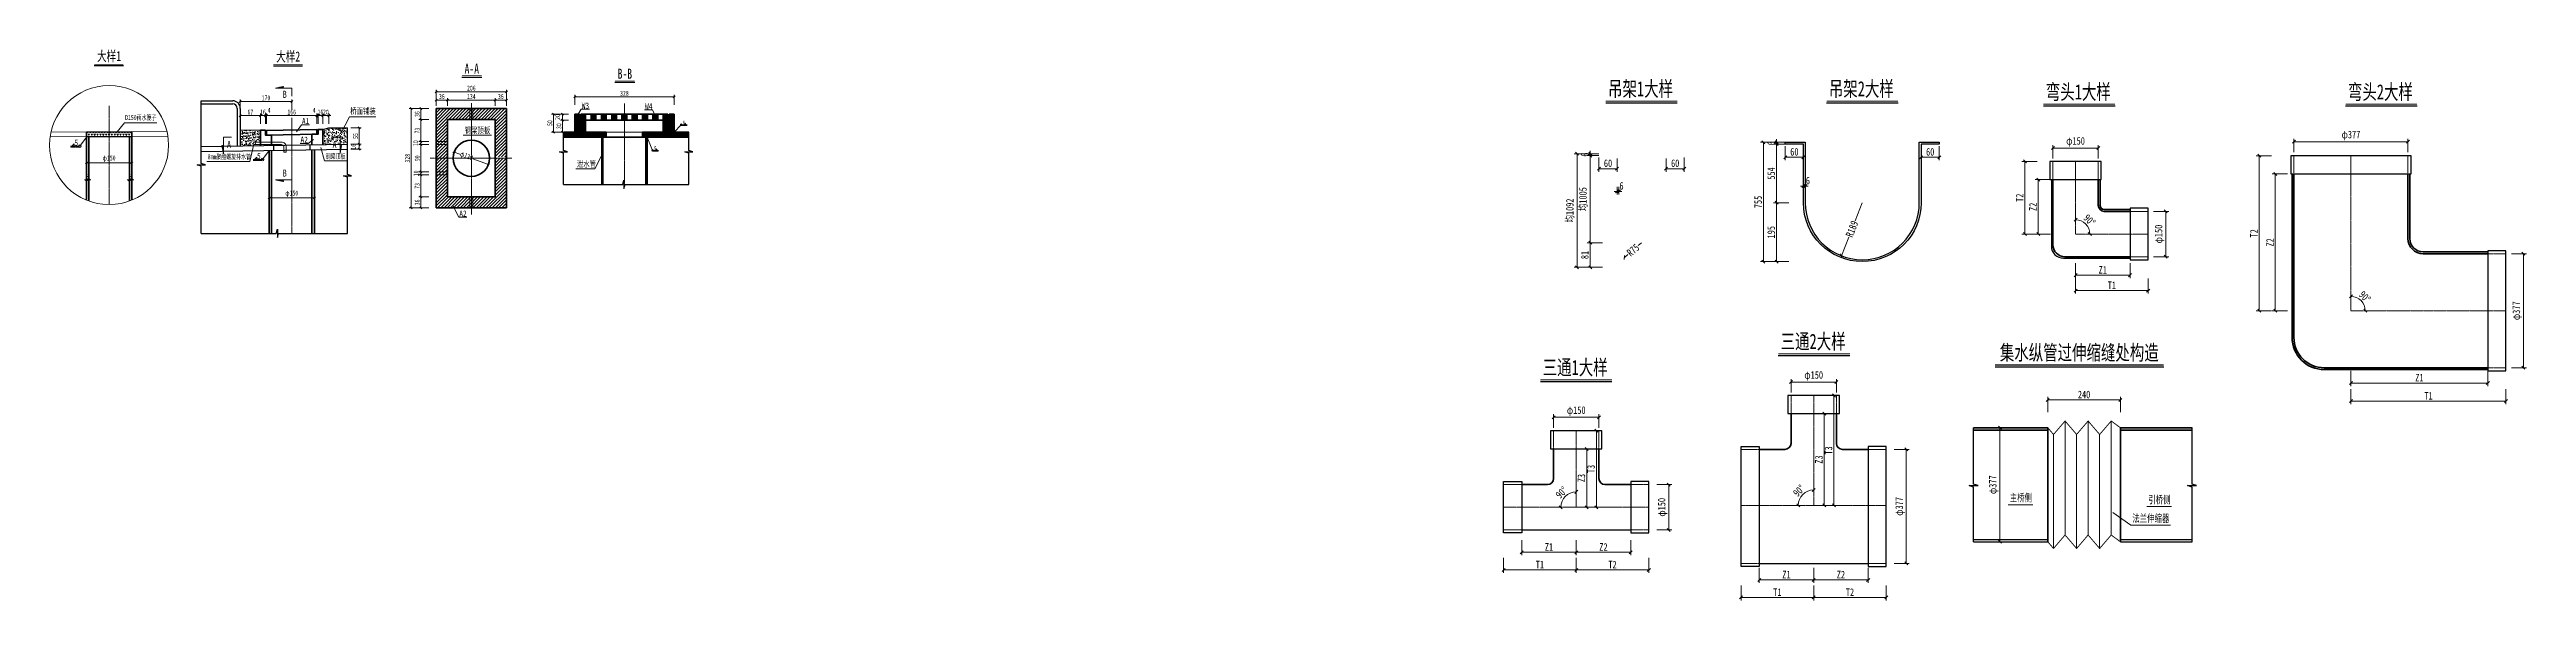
# Model space of a CAD drawing. Header units: millimetres. Extents: x 44523 to 62193, y -26655 to -567.
# Drawn here: x 44523 to 52710, y -26655 to -24833 of the extents above; entities that cross this region are included whole.
import ezdxf
from ezdxf.enums import TextEntityAlignment as Align

# ---------------------------------------------------------------- set-up
doc = ezdxf.new("R2010")
doc.units = ezdxf.units.MM
doc.linetypes.add('CENTER2', pattern=[28.575, 19.05, -3.175, 3.175, -3.175])
doc.linetypes.add('DASHED', pattern=[0.75, 0.5, -0.25])
doc.layers.get('Defpoints').update_dxf_attribs({"color": 8})
for name, color, linetype, lineweight in [('BAR', 7, 'Continuous', 13), ('DASHED', 4, 'DASHED', 15), ('Dim', 4, 'Continuous', 15), ('psk', 3, 'Continuous', 25), ('中心线', 2, 'CENTER2', 15), ('填充线', 8, 'Continuous', 9), ('文字', 7, 'Continuous', 15), ('标注线及字体', 2, 'Continuous', 15), ('细实线', 4, 'Continuous', 15), ('结构轮廓', 1, 'Continuous', 35), ('钢板粗线', 1, 'Continuous', 25), ('钢板细线', 6, 'Continuous', 15)]:
    doc.layers.add(name, color=color, linetype=linetype, lineweight=lineweight)
doc.layers.add('泄水管', color=1, linetype='Continuous')
doc.styles.add('111', font='', dxfattribs={"width": 0.7})
doc.styles.add('BM_Dim', font='', dxfattribs={"width": 0.85})
doc.styles.add('仿宋字', font='', dxfattribs={"width": 0.7})
doc.styles.get('111').set_extended_font_data('仿宋_GB2312')
doc.styles.get('BM_Dim').set_extended_font_data('仿宋_GB2312')
doc.styles.get('仿宋字').set_extended_font_data('仿宋_GB2312')
doc.dimstyles.new('200', dxfattribs={"dimscale": 0, "dimtxt": 2.5, "dimasz": 1, "dimexe": 1, "dimexo": 1, "dimgap": 0.6, "dimtad": 1, "dimdec": 0, "dimdsep": 46, "dimtxsty": '111', "dimblk": 'OBLIQUE', "dimcen": 0, "dimclrd": 4, "dimclre": 4, "dimclrt": 4, "dimadec": 1, "dimazin": 2, "dimtfac": 1, "dimtdec": 0, "dimtix": 1, "dimtmove": 2, "dimatfit": 3, "dimfxl": 4, "dimfxlon": 1, "dimtolj": 1, "dimlwd": -1, "dimlwe": -1, "dimarcsym": 0})
pattern_1 = [(45, (46152.4606, -32769.1037), (-1.76776695, 1.76776695), [])]

msp = doc.modelspace()

# ---------------------------------------------------------------- texts
at = {"style": '仿宋字', "width": 0.75}
for s, p in [('桥面铺装', (45517.2, -25046.8)), ('W3', (46282.3, -25028.7)), ('W4', (46491.6, -25030.9)), ('5', (44605.8, -25151.4)), ('A2', (45352.7, -25141.5)), ('A1', (45357.4, -25080)), ('钢梁顶板', (45895.8, -25110.4)), ('5', (45209.2, -25195.3)), ('泄水管', (46266.4, -25222.1)), ('A2', (45877.6, -25385.7))]:
    msp.add_text(s, height=20, dxfattribs=at).set_placement(p)
at = {"layer": 'Dim', "color": 7, "style": '仿宋字', "width": 0.75}
for s, p in [('6', (46615.7, -25081.3)), ('5', (46521.2, -25166.1))]:
    msp.add_text(s, height=12.5, dxfattribs=at).set_placement(p)
at = {"layer": '文字', "style": 'BM_Dim', "width": 0.7}
for s, p in [('B', (45300.8, -24993.2)), ('A', (45116.5, -25159.4)), ('A', (45465.2, -25159.4)), ('B', (45300.8, -25253.5))]:
    msp.add_text(s, height=23.3, dxfattribs=at).set_placement(p, align=Align.CENTER)
msp.add_text('D150雨水篦子', height=16.67, dxfattribs=at).set_placement((44824.8, -25071.4), align=Align.BOTTOM_CENTER)
for s, height, p in [('8mm聚酯螺旋排水管', 16.67, (45046.3, -25196.3)), ('钢梁顶板', 16.67, (45435.8, -25194.6)), ('主桥侧', 25, (51002.4, -26327.9)), ('引桥侧', 25, (51460.2, -26334.3)), ('法兰伸缩器', 25, (51407.4, -26396.1))]:
    msp.add_text(s, height=height, dxfattribs=at).set_placement(p)
at = {"layer": '标注线及字体', "color": 0, "style": '111', "width": 0.7}
for s, height, p in [('大样1', 33.33, (44719.9, -24854.4)), ('大样2', 33.33, (45311.9, -24855.7)), ('A-A', 33.33, (45918.9, -24896.5)), ('B-B', 33.33, (46424.9, -24913.6)), ('吊架1大样', 50, (49782, -24962.1)), ('吊架2大样', 50, (50511.7, -24962.1)), ('弯头1大样', 50, (51228.9, -24972)), ('弯头2大样', 50, (52227.4, -24972)), ('三通2大样', 50, (50352.4, -25797.4)), ('三通1大样', 50, (49565.9, -25883.4)), ('集水纵管过伸缩缝处构造', 50, (51232.1, -25834.5))]:
    msp.add_text(s, height=height, dxfattribs=at).set_placement(p, align=Align.MIDDLE)

# ---------------------------------------------------------------- blocks, each defined once
blk = doc.blocks.new('_Oblique')
at = {"color": 0, "linetype": 'ByBlock', "lineweight": -2}
blk.add_line((-0.5, -0.5), (0.5, 0.5), dxfattribs=at)
blk = doc.blocks.new('*D38')
at = {"layer": 'Defpoints', "color": 0}
for p in [(44795, -25207.9), (44645, -25242), (44795, -25240.7)]:
    blk.add_point(p, dxfattribs=at)
at = {"layer": '细实线', "color": 4}
for p, q in [((44645, -25234.5), (44645, -25201.2)), ((44645, -25207.9), (44795, -25207.9)), ((44795, -25234.1), (44795, -25201.2))]:
    blk.add_line(p, q, dxfattribs=at)
at = {"layer": '细实线', "color": 4, "xscale": 6.666666666666666, "yscale": 6.666666666666666, "zscale": 6.666666666666666, "rotation": 180}
blk.add_blockref('_Oblique', (44645, -25207.9), dxfattribs=at)
at = {"layer": '细实线', "color": 4, "xscale": 6.666666666666666, "yscale": 6.666666666666666, "zscale": 6.666666666666666}
blk.add_blockref('_Oblique', (44795, -25207.9), dxfattribs=at)
at = {"layer": '细实线', "color": 4, "insert": (44720, -25194.4), "char_height": 16.667, "attachment_point": 5, "style": '111'}
blk.add_mtext('\\A1;\\f仿宋_GB2312|b0|i0|c134|p49;φ\\f仿宋_GB2312|b0|i0|c134|p49;150', dxfattribs=at)
blk = doc.blocks.new('*D39')
at = {"layer": 'Defpoints', "color": 0}
for p in [(44645, -25284.1), (44653, -25264.7), (44653, -25284.1)]:
    blk.add_point(p, dxfattribs=at)
at = {"layer": '细实线', "color": 4}
for p, q in [((44645, -25264.7), (44638.3, -25264.7)), ((44645, -25277.5), (44645, -25258)), ((44645, -25264.7), (44653, -25264.7)), ((44653, -25277.5), (44653, -25258)), ((44653, -25264.7), (44659.7, -25264.7))]:
    blk.add_line(p, q, dxfattribs=at)
at = {"layer": '细实线', "color": 4, "xscale": 6.666666666666666, "yscale": 6.666666666666666, "zscale": 6.666666666666666}
blk.add_blockref('_Oblique', (44645, -25264.7), dxfattribs=at)
at = {"layer": '细实线', "color": 4, "xscale": 6.666666666666666, "yscale": 6.666666666666666, "zscale": 6.666666666666666, "rotation": 180}
blk.add_blockref('_Oblique', (44653, -25264.7), dxfattribs=at)
at = {"layer": '细实线', "color": 4, "insert": (44649, -25252.8), "char_height": 16.67, "attachment_point": 5, "style": '111'}
blk.add_mtext('\\A1;8', dxfattribs=at)
blk = doc.blocks.new('*D40')
at = {"layer": 'Defpoints', "color": 0}
for p in [(44787, -25284.1), (44795, -25264.7), (44795, -25284.1)]:
    blk.add_point(p, dxfattribs=at)
at = {"layer": '细实线', "color": 4}
for p, q in [((44787, -25264.7), (44780.3, -25264.7)), ((44787, -25277.5), (44787, -25258)), ((44787, -25264.7), (44795, -25264.7)), ((44795, -25277.5), (44795, -25258)), ((44795, -25264.7), (44801.7, -25264.7))]:
    blk.add_line(p, q, dxfattribs=at)
at = {"layer": '细实线', "color": 4, "xscale": 6.666666666666666, "yscale": 6.666666666666666, "zscale": 6.666666666666666}
blk.add_blockref('_Oblique', (44787, -25264.7), dxfattribs=at)
at = {"layer": '细实线', "color": 4, "xscale": 6.666666666666666, "yscale": 6.666666666666666, "zscale": 6.666666666666666, "rotation": 180}
blk.add_blockref('_Oblique', (44795, -25264.7), dxfattribs=at)
at = {"layer": '细实线', "color": 4, "insert": (44791, -25252.8), "char_height": 16.67, "attachment_point": 5, "style": '111'}
blk.add_mtext('\\A1;8', dxfattribs=at)
blk = doc.blocks.new('*D41')
at = {"layer": 'Defpoints', "color": 0}
for p in [(45248.7, -25358), (45398.7, -25323.9), (45398.7, -25356.7)]:
    blk.add_point(p, dxfattribs=at)
at = {"layer": '细实线', "color": 4}
for p, q in [((45248.7, -25350.5), (45248.7, -25317.2)), ((45248.7, -25323.9), (45398.7, -25323.9)), ((45398.7, -25350.1), (45398.7, -25317.2))]:
    blk.add_line(p, q, dxfattribs=at)
at = {"layer": '细实线', "color": 4, "xscale": 6.666666666666666, "yscale": 6.666666666666666, "zscale": 6.666666666666666, "rotation": 180}
blk.add_blockref('_Oblique', (45248.7, -25323.9), dxfattribs=at)
at = {"layer": '细实线', "color": 4, "xscale": 6.666666666666666, "yscale": 6.666666666666666, "zscale": 6.666666666666666}
blk.add_blockref('_Oblique', (45398.7, -25323.9), dxfattribs=at)
at = {"layer": '细实线', "color": 4, "insert": (45323.7, -25310.4), "char_height": 16.667, "attachment_point": 5, "style": '111'}
blk.add_mtext('\\A1;\\f仿宋_GB2312|b0|i0|c134|p49;φ\\f仿宋_GB2312|b0|i0|c134|p49;150', dxfattribs=at)
blk = doc.blocks.new('*D42')
at = {"layer": 'Defpoints', "color": 0}
for p in [(45153.7, -25005.3), (45153.7, -25071), (45323.7, -25112.7)]:
    blk.add_point(p, dxfattribs=at)
at = {"layer": 'Dim', "color": 4}
for p, q in [((45153.7, -25032), (45153.7, -24998.6)), ((45323.7, -25005.3), (45153.7, -25005.3)), ((45323.7, -25032), (45323.7, -24998.6))]:
    blk.add_line(p, q, dxfattribs=at)
at = {"layer": 'Dim', "color": 4, "xscale": 6.666666666666666, "yscale": 6.666666666666666, "zscale": 6.666666666666666, "rotation": 180}
blk.add_blockref('_Oblique', (45153.7, -25005.3), dxfattribs=at)
at = {"layer": 'Dim', "color": 4, "xscale": 6.666666666666666, "yscale": 6.666666666666666, "zscale": 6.666666666666666}
blk.add_blockref('_Oblique', (45323.7, -25005.3), dxfattribs=at)
at = {"layer": 'Dim', "color": 4, "insert": (45238.7, -24993.4), "char_height": 16.67, "attachment_point": 5, "style": '111'}
blk.add_mtext('\\A1;170', dxfattribs=at)
blk = doc.blocks.new('*D43')
at = {"layer": 'Defpoints', "color": 0}
for p in [(45426.7, -25097.6), (45446.7, -25052.1), (45446.7, -25092.8)]:
    blk.add_point(p, dxfattribs=at)
at = {"layer": 'Dim', "color": 4}
for p, q in [((45426.7, -25078.8), (45426.7, -25045.4)), ((45446.7, -25078.8), (45446.7, -25045.4)), ((45426.7, -25052.1), (45420, -25052.1)), ((45426.7, -25052.1), (45446.7, -25052.1)), ((45446.7, -25052.1), (45453.4, -25052.1))]:
    blk.add_line(p, q, dxfattribs=at)
at = {"layer": 'Dim', "color": 4, "xscale": 6.666666666666666, "yscale": 6.666666666666666, "zscale": 6.666666666666666}
blk.add_blockref('_Oblique', (45426.7, -25052.1), dxfattribs=at)
at = {"layer": 'Dim', "color": 4, "xscale": 6.666666666666666, "yscale": 6.666666666666666, "zscale": 6.666666666666666, "rotation": 180}
blk.add_blockref('_Oblique', (45446.7, -25052.1), dxfattribs=at)
at = {"layer": 'Dim', "color": 4, "insert": (45436.7, -25040.2), "char_height": 16.67, "attachment_point": 5, "style": '111'}
blk.add_mtext('\\A1;20', dxfattribs=at)
blk = doc.blocks.new('*D44')
at = {"layer": 'Defpoints', "color": 0}
for p in [(45410.7, -25052.1), (45410.7, -25097.6), (45426.7, -25097.6)]:
    blk.add_point(p, dxfattribs=at)
at = {"layer": 'Dim', "color": 4}
for p, q in [((45410.7, -25078.8), (45410.7, -25045.4)), ((45426.7, -25078.8), (45426.7, -25045.4)), ((45410.7, -25052.1), (45404, -25052.1)), ((45426.7, -25052.1), (45410.7, -25052.1)), ((45426.7, -25052.1), (45433.4, -25052.1))]:
    blk.add_line(p, q, dxfattribs=at)
at = {"layer": 'Dim', "color": 4, "xscale": 6.666666666666666, "yscale": 6.666666666666666, "zscale": 6.666666666666666}
blk.add_blockref('_Oblique', (45410.7, -25052.1), dxfattribs=at)
at = {"layer": 'Dim', "color": 4, "xscale": 6.666666666666666, "yscale": 6.666666666666666, "zscale": 6.666666666666666, "rotation": 180}
blk.add_blockref('_Oblique', (45426.7, -25052.1), dxfattribs=at)
at = {"layer": 'Dim', "color": 4, "insert": (45418.7, -25040.2), "char_height": 16.67, "attachment_point": 5, "style": '111'}
blk.add_mtext('\\A1;16', dxfattribs=at)
blk = doc.blocks.new('*D45')
at = {"layer": 'Defpoints', "color": 0}
for p in [(45406.7, -25052.1), (45406.7, -25100.1), (45410.7, -25097.6)]:
    blk.add_point(p, dxfattribs=at)
at = {"layer": 'Dim', "color": 4}
for p, q in [((45406.7, -25078.8), (45406.7, -25045.4)), ((45410.7, -25078.8), (45410.7, -25045.4)), ((45406.7, -25052.1), (45400, -25052.1)), ((45410.7, -25052.1), (45406.7, -25052.1)), ((45410.7, -25052.1), (45417.4, -25052.1))]:
    blk.add_line(p, q, dxfattribs=at)
at = {"layer": 'Dim', "color": 4, "xscale": 6.666666666666666, "yscale": 6.666666666666666, "zscale": 6.666666666666666}
blk.add_blockref('_Oblique', (45406.7, -25052.1), dxfattribs=at)
at = {"layer": 'Dim', "color": 4, "xscale": 6.666666666666666, "yscale": 6.666666666666666, "zscale": 6.666666666666666, "rotation": 180}
blk.add_blockref('_Oblique', (45410.7, -25052.1), dxfattribs=at)
at = {"layer": 'Dim', "color": 4, "insert": (45397.9, -25034.4), "char_height": 16.67, "attachment_point": 5, "style": '111'}
blk.add_mtext('\\A1;4', dxfattribs=at)
blk = doc.blocks.new('*D46')
at = {"layer": 'Defpoints', "color": 0}
for p in [(45240.7, -25052.1), (45240.7, -25102.9), (45406.7, -25100.1)]:
    blk.add_point(p, dxfattribs=at)
at = {"layer": 'Dim', "color": 4}
for p, q in [((45240.7, -25078.8), (45240.7, -25045.4)), ((45406.7, -25078.8), (45406.7, -25045.4)), ((45406.7, -25052.1), (45240.7, -25052.1))]:
    blk.add_line(p, q, dxfattribs=at)
at = {"layer": 'Dim', "color": 4, "xscale": 6.666666666666666, "yscale": 6.666666666666666, "zscale": 6.666666666666666, "rotation": 180}
blk.add_blockref('_Oblique', (45240.7, -25052.1), dxfattribs=at)
at = {"layer": 'Dim', "color": 4, "xscale": 6.666666666666666, "yscale": 6.666666666666666, "zscale": 6.666666666666666}
blk.add_blockref('_Oblique', (45406.7, -25052.1), dxfattribs=at)
at = {"layer": 'Dim', "color": 4, "insert": (45323.7, -25040.2), "char_height": 16.67, "attachment_point": 5, "style": '111'}
blk.add_mtext('\\A1;166', dxfattribs=at)
blk = doc.blocks.new('*D47')
at = {"layer": 'Defpoints', "color": 0}
for p in [(45236.7, -25052.1), (45236.7, -25102.9), (45240.7, -25102.9)]:
    blk.add_point(p, dxfattribs=at)
at = {"layer": 'Dim', "color": 4}
for p, q in [((45236.7, -25078.8), (45236.7, -25045.4)), ((45240.7, -25078.8), (45240.7, -25045.4)), ((45236.7, -25052.1), (45230, -25052.1)), ((45240.7, -25052.1), (45236.7, -25052.1)), ((45240.7, -25052.1), (45247.4, -25052.1))]:
    blk.add_line(p, q, dxfattribs=at)
at = {"layer": 'Dim', "color": 4, "xscale": 6.666666666666666, "yscale": 6.666666666666666, "zscale": 6.666666666666666}
blk.add_blockref('_Oblique', (45236.7, -25052.1), dxfattribs=at)
at = {"layer": 'Dim', "color": 4, "xscale": 6.666666666666666, "yscale": 6.666666666666666, "zscale": 6.666666666666666, "rotation": 180}
blk.add_blockref('_Oblique', (45240.7, -25052.1), dxfattribs=at)
at = {"layer": 'Dim', "color": 4, "insert": (45249, -25034.4), "char_height": 16.67, "attachment_point": 5, "style": '111'}
blk.add_mtext('\\A1;4', dxfattribs=at)
blk = doc.blocks.new('*D48')
at = {"layer": 'Defpoints', "color": 0}
for p in [(45220.7, -25052.1), (45220.7, -25102.9), (45236.7, -25102.9)]:
    blk.add_point(p, dxfattribs=at)
at = {"layer": 'Dim', "color": 4}
for p, q in [((45220.7, -25078.8), (45220.7, -25045.4)), ((45236.7, -25078.8), (45236.7, -25045.4)), ((45220.7, -25052.1), (45214, -25052.1)), ((45236.7, -25052.1), (45220.7, -25052.1)), ((45236.7, -25052.1), (45243.4, -25052.1))]:
    blk.add_line(p, q, dxfattribs=at)
at = {"layer": 'Dim', "color": 4, "xscale": 6.666666666666666, "yscale": 6.666666666666666, "zscale": 6.666666666666666}
blk.add_blockref('_Oblique', (45220.7, -25052.1), dxfattribs=at)
at = {"layer": 'Dim', "color": 4, "xscale": 6.666666666666666, "yscale": 6.666666666666666, "zscale": 6.666666666666666, "rotation": 180}
blk.add_blockref('_Oblique', (45236.7, -25052.1), dxfattribs=at)
at = {"layer": 'Dim', "color": 4, "insert": (45228.7, -25040.2), "char_height": 16.67, "attachment_point": 5, "style": '111'}
blk.add_mtext('\\A1;16', dxfattribs=at)
blk = doc.blocks.new('*D49')
at = {"layer": 'Defpoints', "color": 0}
for p in [(45153.7, -25052.1), (45153.7, -25105.5), (45220.7, -25105.5)]:
    blk.add_point(p, dxfattribs=at)
at = {"layer": 'Dim', "color": 4}
for p, q in [((45153.7, -25078.8), (45153.7, -25045.4)), ((45220.7, -25078.8), (45220.7, -25045.4)), ((45220.7, -25052.1), (45153.7, -25052.1))]:
    blk.add_line(p, q, dxfattribs=at)
at = {"layer": 'Dim', "color": 4, "xscale": 6.666666666666666, "yscale": 6.666666666666666, "zscale": 6.666666666666666, "rotation": 180}
blk.add_blockref('_Oblique', (45153.7, -25052.1), dxfattribs=at)
at = {"layer": 'Dim', "color": 4, "xscale": 6.666666666666666, "yscale": 6.666666666666666, "zscale": 6.666666666666666}
blk.add_blockref('_Oblique', (45220.7, -25052.1), dxfattribs=at)
at = {"layer": 'Dim', "color": 4, "insert": (45187.2, -25040.2), "char_height": 16.67, "attachment_point": 5, "style": '111'}
blk.add_mtext('\\A1;67', dxfattribs=at)
blk = doc.blocks.new('*D50')
at = {"layer": 'Defpoints', "color": 0}
for p in [(45507.9, -25091.9), (45546.2, -25091.9), (45507.9, -25146.9)]:
    blk.add_point(p, dxfattribs=at)
at = {"layer": 'Dim', "color": 4}
for p, q in [((45519.5, -25091.9), (45552.9, -25091.9)), ((45546.2, -25146.9), (45546.2, -25091.9)), ((45519.5, -25146.9), (45552.9, -25146.9))]:
    blk.add_line(p, q, dxfattribs=at)
at = {"layer": 'Dim', "color": 4, "xscale": 6.666666666666666, "yscale": 6.666666666666666, "zscale": 6.666666666666666}
for p, rotation in [((45546.2, -25091.9), 90), ((45546.2, -25146.9), 270)]:
    blk.add_blockref('_Oblique', p, dxfattribs=dict(at, rotation=rotation))
at = {"layer": 'Dim', "color": 4, "insert": (45534.5, -25119.4), "char_height": 16.67, "attachment_point": 5, "rotation": 90, "style": '111'}
blk.add_mtext('\\A1;55', dxfattribs=at)
blk = doc.blocks.new('*D51')
at = {"layer": 'Defpoints', "color": 0}
for p in [(45507.9, -25146.9), (45508.1, -25162.9), (45546.2, -25162.9)]:
    blk.add_point(p, dxfattribs=at)
at = {"layer": 'Dim', "color": 4}
for p, q in [((45519.5, -25146.9), (45552.9, -25146.9)), ((45519.5, -25162.9), (45552.9, -25162.9)), ((45546.2, -25146.9), (45546.2, -25162.9))]:
    blk.add_line(p, q, dxfattribs=at)
at = {"layer": 'Dim', "color": 4, "xscale": 6.666666666666666, "yscale": 6.666666666666666, "zscale": 6.666666666666666}
for p, rotation in [((45546.2, -25146.9), 90), ((45546.2, -25162.9), 270)]:
    blk.add_blockref('_Oblique', p, dxfattribs=dict(at, rotation=rotation))
at = {"layer": 'Dim', "color": 4, "insert": (45527.6, -25154.9), "char_height": 16.67, "attachment_point": 5, "rotation": 90, "style": '111'}
blk.add_mtext('\\A1;16', dxfattribs=at)
blk = doc.blocks.new('剖面箭头')
at = {"ltscale": 10}
h = blk.add_hatch(dxfattribs=at)
h.set_pattern_fill('ANSI31', color=2, style=0)
h.set_pattern_definition([(45, (-182.99888, -777.8594), (-0.088388348, 0.088388348), [])])
h.paths.add_polyline_path([(6, -3), (3.15, -3), (3, -3.6)])
at = {"color": 3, "ltscale": 10}
blk.add_line((0, 0), (0, -3), dxfattribs=at)
at = {"color": 2, "ltscale": 10}
for p, q in [((0, -3), (6, -3)), ((6, -3), (3, -3.6)), ((3, -3.6), (3.15, -3))]:
    blk.add_line(p, q, dxfattribs=at)
blk = doc.blocks.new('*D52')
at = {"layer": 'Defpoints', "color": 0}
for p in [(46218.8, -25066.7), (46245.1, -25066.7), (46245.1, -25106.7)]:
    blk.add_point(p, dxfattribs=at)
at = {"layer": 'Dim', "color": 4}
for p, q in [((46238.4, -25066.7), (46212.2, -25066.7)), ((46238.4, -25106.7), (46212.2, -25106.7)), ((46218.8, -25106.7), (46218.8, -25066.7))]:
    blk.add_line(p, q, dxfattribs=at)
at = {"layer": 'Dim', "color": 4, "xscale": 6.666666666666666, "yscale": 6.666666666666666, "zscale": 6.666666666666666}
for p, rotation in [((46218.8, -25066.7), 90), ((46218.8, -25106.7), 270)]:
    blk.add_blockref('_Oblique', p, dxfattribs=dict(at, rotation=rotation))
at = {"layer": 'Dim', "color": 4, "insert": (46206.9, -25086.7), "char_height": 16.67, "attachment_point": 5, "rotation": 90, "style": '111'}
blk.add_mtext('\\A1;30', dxfattribs=at)
blk = doc.blocks.new('*D53')
at = {"layer": 'Defpoints', "color": 0}
for p in [(46218.8, -25046.7), (46245.1, -25046.7), (46245.1, -25066.7)]:
    blk.add_point(p, dxfattribs=at)
at = {"layer": 'Dim', "color": 4}
for p, q in [((46238.4, -25046.7), (46212.2, -25046.7)), ((46218.8, -25066.7), (46218.8, -25046.7)), ((46238.4, -25066.7), (46212.2, -25066.7))]:
    blk.add_line(p, q, dxfattribs=at)
at = {"layer": 'Dim', "color": 4, "xscale": 6.666666666666666, "yscale": 6.666666666666666, "zscale": 6.666666666666666}
for p, rotation in [((46218.8, -25046.7), 90), ((46218.8, -25066.7), 270)]:
    blk.add_blockref('_Oblique', p, dxfattribs=dict(at, rotation=rotation))
at = {"layer": 'Dim', "color": 4, "insert": (46202.8, -25056.6), "char_height": 16.67, "attachment_point": 5, "rotation": 90, "style": '111'}
blk.add_mtext('\\A1;20', dxfattribs=at)
blk = doc.blocks.new('*D54')
at = {"layer": 'Defpoints', "color": 0}
for p in [(46259.3, -24990.1), (46259.3, -25024.2), (46587.3, -25024.2)]:
    blk.add_point(p, dxfattribs=at)
at = {"layer": 'Dim', "color": 4}
for p, q in [((46259.3, -25016.8), (46259.3, -24983.4)), ((46587.3, -24990.1), (46259.3, -24990.1)), ((46587.3, -25016.8), (46587.3, -24983.4))]:
    blk.add_line(p, q, dxfattribs=at)
at = {"layer": 'Dim', "color": 4, "xscale": 6.666666666666666, "yscale": 6.666666666666666, "zscale": 6.666666666666666, "rotation": 180}
blk.add_blockref('_Oblique', (46259.3, -24990.1), dxfattribs=at)
at = {"layer": 'Dim', "color": 4, "xscale": 6.666666666666666, "yscale": 6.666666666666666, "zscale": 6.666666666666666}
blk.add_blockref('_Oblique', (46587.3, -24990.1), dxfattribs=at)
at = {"layer": 'Dim', "color": 4, "insert": (46423.3, -24978.2), "char_height": 16.67, "attachment_point": 5, "style": '111'}
blk.add_mtext('\\A1;328', dxfattribs=at)
blk = doc.blocks.new('*D55')
at = {"layer": 'Defpoints', "color": 0}
for p in [(46188.6, -25046.7), (46281.7, -25046.7), (46281.7, -25106.7)]:
    blk.add_point(p, dxfattribs=at)
at = {"layer": 'Dim', "color": 4}
for p, q in [((46215.2, -25046.7), (46181.9, -25046.7)), ((46188.6, -25106.7), (46188.6, -25046.7)), ((46215.2, -25106.7), (46181.9, -25106.7))]:
    blk.add_line(p, q, dxfattribs=at)
at = {"layer": 'Dim', "color": 4, "xscale": 6.666666666666666, "yscale": 6.666666666666666, "zscale": 6.666666666666666}
for p, rotation in [((46188.6, -25046.7), 90), ((46188.6, -25106.7), 270)]:
    blk.add_blockref('_Oblique', p, dxfattribs=dict(at, rotation=rotation))
at = {"layer": 'Dim', "color": 4, "insert": (46176.6, -25076.7), "char_height": 16.67, "attachment_point": 5, "rotation": 90, "style": '111'}
blk.add_mtext('\\A1;50', dxfattribs=at)
blk = doc.blocks.new('*D56')
at = {"layer": 'Defpoints', "color": 0}
for p in [(45761.2, -25028.9), (45718.3, -25356.9), (45761.2, -25356.9)]:
    blk.add_point(p, dxfattribs=at)
at = {"layer": 'Dim', "color": 4}
for p, q in [((45745, -25028.9), (45711.6, -25028.9)), ((45718.3, -25028.9), (45718.3, -25356.9)), ((45745, -25356.9), (45711.6, -25356.9))]:
    blk.add_line(p, q, dxfattribs=at)
at = {"layer": 'Dim', "color": 4, "xscale": 6.666666666666666, "yscale": 6.666666666666666, "zscale": 6.666666666666666}
for p, rotation in [((45718.3, -25028.9), 90), ((45718.3, -25356.9), 270)]:
    blk.add_blockref('_Oblique', p, dxfattribs=dict(at, rotation=rotation))
at = {"layer": 'Dim', "color": 4, "insert": (45706.4, -25192.9), "char_height": 16.67, "attachment_point": 5, "rotation": 90, "style": '111'}
blk.add_mtext('\\A1;328', dxfattribs=at)
blk = doc.blocks.new('*D57')
at = {"layer": 'Defpoints', "color": 0}
for p in [(45861, -25172.4), (45973.7, -25213.5)]:
    blk.add_point(p, dxfattribs=at)
at = {"layer": 'Dim', "color": 4}
for p, q in [((45879.1, -25179), (45861, -25172.4)), ((45922.2, -25194.7), (45973.7, -25213.5))]:
    blk.add_line(p, q, dxfattribs=at)
at = {"layer": 'Dim', "color": 4, "xscale": 6.666666666666666, "yscale": 6.666666666666666, "zscale": 6.666666666666666}
for p, rotation in [((45861, -25172.4), 159.9782500133699), ((45973.7, -25213.5), 339.9782500133698)]:
    blk.add_blockref('_Oblique', p, dxfattribs=dict(at, rotation=rotation))
at = {"layer": 'Dim', "color": 4, "insert": (45900.6, -25186.9), "char_height": 16.667, "attachment_point": 5, "rotation": 339.97825, "style": '111'}
blk.add_mtext('\\A1;\\f仿宋_GB2312|b0|i0|c134|p49;φ\\f仿宋_GB2312|b0|i0|c134|p49;120', dxfattribs=at)
blk = doc.blocks.new('*D58')
at = {"layer": 'Defpoints', "color": 0}
for p in [(45801.4, -25026.2), (46033.4, -24973), (46033.4, -25026.2)]:
    blk.add_point(p, dxfattribs=at)
at = {"layer": 'Dim', "color": 4}
for p, q in [((45801.4, -24999.6), (45801.4, -24966.3)), ((46033.4, -24999.6), (46033.4, -24966.3)), ((45801.4, -24973), (46033.4, -24973))]:
    blk.add_line(p, q, dxfattribs=at)
at = {"layer": 'Dim', "color": 4, "xscale": 6.666666666666666, "yscale": 6.666666666666666, "zscale": 6.666666666666666, "rotation": 180}
blk.add_blockref('_Oblique', (45801.4, -24973), dxfattribs=at)
at = {"layer": 'Dim', "color": 4, "xscale": 6.666666666666666, "yscale": 6.666666666666666, "zscale": 6.666666666666666}
blk.add_blockref('_Oblique', (46033.4, -24973), dxfattribs=at)
at = {"layer": 'Dim', "color": 4, "insert": (45917.4, -24961), "char_height": 16.67, "attachment_point": 5, "style": '111'}
blk.add_mtext('\\A1;206', dxfattribs=at)
blk = doc.blocks.new('*D59')
at = {"layer": 'Defpoints', "color": 0}
for p in [(45838.4, -25000.8), (45838.4, -25026.2), (45996.4, -25025.3)]:
    blk.add_point(p, dxfattribs=at)
at = {"layer": 'Dim', "color": 4}
for p, q in [((45838.4, -25019.6), (45838.4, -24994.1)), ((45996.4, -25000.8), (45838.4, -25000.8)), ((45996.4, -25018.6), (45996.4, -24994.1))]:
    blk.add_line(p, q, dxfattribs=at)
at = {"layer": 'Dim', "color": 4, "xscale": 6.666666666666666, "yscale": 6.666666666666666, "zscale": 6.666666666666666, "rotation": 180}
blk.add_blockref('_Oblique', (45838.4, -25000.8), dxfattribs=at)
at = {"layer": 'Dim', "color": 4, "xscale": 6.666666666666666, "yscale": 6.666666666666666, "zscale": 6.666666666666666}
blk.add_blockref('_Oblique', (45996.4, -25000.8), dxfattribs=at)
at = {"layer": 'Dim', "color": 4, "insert": (45917.4, -24988.8), "char_height": 16.67, "attachment_point": 5, "style": '111'}
blk.add_mtext('\\A1;134', dxfattribs=at)
blk = doc.blocks.new('*D60')
at = {"layer": 'Defpoints', "color": 0}
for p in [(45801.4, -25000.8), (45801.4, -25026.2), (45838.4, -25026.2)]:
    blk.add_point(p, dxfattribs=at)
at = {"layer": 'Dim', "color": 4}
for p, q in [((45801.4, -25019.6), (45801.4, -24994.1)), ((45838.4, -25000.8), (45801.4, -25000.8)), ((45838.4, -25019.6), (45838.4, -24994.1))]:
    blk.add_line(p, q, dxfattribs=at)
at = {"layer": 'Dim', "color": 4, "xscale": 6.666666666666666, "yscale": 6.666666666666666, "zscale": 6.666666666666666, "rotation": 180}
blk.add_blockref('_Oblique', (45801.4, -25000.8), dxfattribs=at)
at = {"layer": 'Dim', "color": 4, "xscale": 6.666666666666666, "yscale": 6.666666666666666, "zscale": 6.666666666666666}
blk.add_blockref('_Oblique', (45838.4, -25000.8), dxfattribs=at)
at = {"layer": 'Dim', "color": 4, "insert": (45819.9, -24988.8), "char_height": 16.67, "attachment_point": 5, "style": '111'}
blk.add_mtext('\\A1;36', dxfattribs=at)
blk = doc.blocks.new('*D61')
at = {"layer": 'Defpoints', "color": 0}
for p in [(45996.4, -25026.2), (46033.4, -25000.8), (46033.4, -25026.2)]:
    blk.add_point(p, dxfattribs=at)
at = {"layer": 'Dim', "color": 4}
for p, q in [((45996.4, -25019.6), (45996.4, -24994.1)), ((45996.4, -25000.8), (46033.4, -25000.8)), ((46033.4, -25019.6), (46033.4, -24994.1))]:
    blk.add_line(p, q, dxfattribs=at)
at = {"layer": 'Dim', "color": 4, "xscale": 6.666666666666666, "yscale": 6.666666666666666, "zscale": 6.666666666666666, "rotation": 180}
blk.add_blockref('_Oblique', (45996.4, -25000.8), dxfattribs=at)
at = {"layer": 'Dim', "color": 4, "xscale": 6.666666666666666, "yscale": 6.666666666666666, "zscale": 6.666666666666666}
blk.add_blockref('_Oblique', (46033.4, -25000.8), dxfattribs=at)
at = {"layer": 'Dim', "color": 4, "insert": (46014.9, -24988.8), "char_height": 16.67, "attachment_point": 5, "style": '111'}
blk.add_mtext('\\A1;36', dxfattribs=at)
blk = doc.blocks.new('*D62')
at = {"layer": 'Defpoints', "color": 0}
for p in [(45750.6, -25028.9), (45801.4, -25028.9), (45838.4, -25064.9)]:
    blk.add_point(p, dxfattribs=at)
at = {"layer": 'Dim', "color": 4}
for p, q in [((45777.2, -25028.9), (45743.9, -25028.9)), ((45750.6, -25064.9), (45750.6, -25028.9)), ((45777.2, -25064.9), (45743.9, -25064.9))]:
    blk.add_line(p, q, dxfattribs=at)
at = {"layer": 'Dim', "color": 4, "xscale": 6.666666666666666, "yscale": 6.666666666666666, "zscale": 6.666666666666666}
for p, rotation in [((45750.6, -25028.9), 90), ((45750.6, -25064.9), 270)]:
    blk.add_blockref('_Oblique', p, dxfattribs=dict(at, rotation=rotation))
at = {"layer": 'Dim', "color": 4, "insert": (45738.6, -25046.9), "char_height": 16.67, "attachment_point": 5, "rotation": 90, "style": '111'}
blk.add_mtext('\\A1;36', dxfattribs=at)
blk = doc.blocks.new('*D63')
at = {"layer": 'Defpoints', "color": 0}
for p in [(45838.4, -25064.9), (45750.6, -25137.9), (45801.4, -25137.9)]:
    blk.add_point(p, dxfattribs=at)
at = {"layer": 'Dim', "color": 4}
for p, q in [((45777.2, -25064.9), (45743.9, -25064.9)), ((45750.6, -25064.9), (45750.6, -25137.9)), ((45777.2, -25137.9), (45743.9, -25137.9))]:
    blk.add_line(p, q, dxfattribs=at)
at = {"layer": 'Dim', "color": 4, "xscale": 6.666666666666666, "yscale": 6.666666666666666, "zscale": 6.666666666666666}
for p, rotation in [((45750.6, -25064.9), 90), ((45750.6, -25137.9), 270)]:
    blk.add_blockref('_Oblique', p, dxfattribs=dict(at, rotation=rotation))
at = {"layer": 'Dim', "color": 4, "insert": (45738.6, -25101.4), "char_height": 16.67, "attachment_point": 5, "rotation": 90, "style": '111'}
blk.add_mtext('\\A1;73', dxfattribs=at)
blk = doc.blocks.new('*D64')
at = {"layer": 'Defpoints', "color": 0}
for p in [(45801.4, -25147.9), (45750.5, -25237.9), (45791.8, -25237.9)]:
    blk.add_point(p, dxfattribs=at)
at = {"layer": 'Dim', "color": 4}
for p, q in [((45777.2, -25147.9), (45743.9, -25147.9)), ((45750.5, -25147.9), (45750.5, -25237.9)), ((45777.2, -25237.9), (45743.9, -25237.9))]:
    blk.add_line(p, q, dxfattribs=at)
at = {"layer": 'Dim', "color": 4, "xscale": 6.666666666666666, "yscale": 6.666666666666666, "zscale": 6.666666666666666}
for p, rotation in [((45750.5, -25147.9), 90), ((45750.5, -25237.9), 270)]:
    blk.add_blockref('_Oblique', p, dxfattribs=dict(at, rotation=rotation))
at = {"layer": 'Dim', "color": 4, "insert": (45738.6, -25192.9), "char_height": 16.67, "attachment_point": 5, "rotation": 90, "style": '111'}
blk.add_mtext('\\A1;90', dxfattribs=at)
blk = doc.blocks.new('*D65')
at = {"layer": 'Defpoints', "color": 0}
for p in [(45801.4, -25247.9), (45750.6, -25320.9), (45838.4, -25320.9)]:
    blk.add_point(p, dxfattribs=at)
at = {"layer": 'Dim', "color": 4}
for p, q in [((45777.2, -25247.9), (45743.9, -25247.9)), ((45750.6, -25247.9), (45750.6, -25320.9)), ((45777.2, -25320.9), (45743.9, -25320.9))]:
    blk.add_line(p, q, dxfattribs=at)
at = {"layer": 'Dim', "color": 4, "xscale": 6.666666666666666, "yscale": 6.666666666666666, "zscale": 6.666666666666666}
for p, rotation in [((45750.6, -25247.9), 90), ((45750.6, -25320.9), 270)]:
    blk.add_blockref('_Oblique', p, dxfattribs=dict(at, rotation=rotation))
at = {"layer": 'Dim', "color": 4, "insert": (45738.6, -25284.4), "char_height": 16.67, "attachment_point": 5, "rotation": 90, "style": '111'}
blk.add_mtext('\\A1;73', dxfattribs=at)
blk = doc.blocks.new('*D66')
at = {"layer": 'Defpoints', "color": 0}
for p in [(45750.6, -25237.9), (45801.4, -25237.9), (45801.4, -25247.9)]:
    blk.add_point(p, dxfattribs=at)
at = {"layer": 'Dim', "color": 4}
for p, q in [((45777.2, -25237.9), (45743.9, -25237.9)), ((45777.2, -25247.9), (45743.9, -25247.9)), ((45750.6, -25247.9), (45750.6, -25237.9))]:
    blk.add_line(p, q, dxfattribs=at)
at = {"layer": 'Dim', "color": 4, "xscale": 6.666666666666666, "yscale": 6.666666666666666, "zscale": 6.666666666666666}
for p, rotation in [((45750.6, -25237.9), 90), ((45750.6, -25247.9), 270)]:
    blk.add_blockref('_Oblique', p, dxfattribs=dict(at, rotation=rotation))
at = {"layer": 'Dim', "color": 4, "insert": (45734.6, -25242.9), "char_height": 16.67, "attachment_point": 5, "rotation": 90, "style": '111'}
blk.add_mtext('\\A1;10', dxfattribs=at)
blk = doc.blocks.new('*D67')
at = {"layer": 'Defpoints', "color": 0}
for p in [(45750.6, -25356.9), (45838.4, -25320.9), (45838.4, -25356.9)]:
    blk.add_point(p, dxfattribs=at)
at = {"layer": 'Dim', "color": 4}
for p, q in [((45777.2, -25320.9), (45743.9, -25320.9)), ((45777.2, -25356.9), (45743.9, -25356.9)), ((45750.6, -25320.9), (45750.6, -25356.9))]:
    blk.add_line(p, q, dxfattribs=at)
at = {"layer": 'Dim', "color": 4, "xscale": 6.666666666666666, "yscale": 6.666666666666666, "zscale": 6.666666666666666}
for p, rotation in [((45750.6, -25320.9), 90), ((45750.6, -25356.9), 270)]:
    blk.add_blockref('_Oblique', p, dxfattribs=dict(at, rotation=rotation))
at = {"layer": 'Dim', "color": 4, "insert": (45738.6, -25338.9), "char_height": 16.67, "attachment_point": 5, "rotation": 90, "style": '111'}
blk.add_mtext('\\A1;36', dxfattribs=at)
blk = doc.blocks.new('*D68')
at = {"layer": 'Defpoints', "color": 0}
for p in [(45750.6, -25137.9), (45801.4, -25137.9), (45801.4, -25147.9)]:
    blk.add_point(p, dxfattribs=at)
at = {"layer": 'Dim', "color": 4}
for p, q in [((45777.2, -25137.9), (45743.9, -25137.9)), ((45777.2, -25147.9), (45743.9, -25147.9)), ((45750.6, -25147.9), (45750.6, -25137.9))]:
    blk.add_line(p, q, dxfattribs=at)
at = {"layer": 'Dim', "color": 4, "xscale": 6.666666666666666, "yscale": 6.666666666666666, "zscale": 6.666666666666666}
for p, rotation in [((45750.6, -25137.9), 90), ((45750.6, -25147.9), 270)]:
    blk.add_blockref('_Oblique', p, dxfattribs=dict(at, rotation=rotation))
at = {"layer": 'Dim', "color": 4, "insert": (45733.2, -25142.9), "char_height": 16.67, "attachment_point": 5, "rotation": 90, "style": '111'}
blk.add_mtext('\\A1;10', dxfattribs=at)
blk = doc.blocks.new('*D69')
at = {"layer": 'Defpoints', "color": 0}
for p in [(49615.7, -25183.9), (49654.3, -25177.9), (49654.3, -25183.9)]:
    blk.add_point(p, dxfattribs=at)
at = {"layer": '细实线', "color": 4}
for p, q in [((49644.3, -25177.9), (49605.7, -25177.9)), ((49644.3, -25183.9), (49605.7, -25183.9)), ((49615.7, -25177.9), (49615.7, -25167.9)), ((49615.7, -25177.9), (49615.7, -25183.9)), ((49615.7, -25183.9), (49615.7, -25193.9))]:
    blk.add_line(p, q, dxfattribs=at)
at = {"layer": '细实线', "color": 4, "xscale": 10, "yscale": 10, "zscale": 10}
for p, rotation in [((49615.7, -25177.9), 270), ((49615.7, -25183.9), 90)]:
    blk.add_blockref('_Oblique', p, dxfattribs=dict(at, rotation=rotation))
at = {"layer": '细实线', "color": 4, "insert": (49597.8, -25180.9), "char_height": 25, "attachment_point": 5, "rotation": 90, "style": '111'}
blk.add_mtext('\\A1;6', dxfattribs=at)
blk = doc.blocks.new('*D70')
at = {"layer": 'Defpoints', "color": 0}
for p in [(49654.3, -25183.9), (49615.7, -25472.3), (49704.5, -25472.3)]:
    blk.add_point(p, dxfattribs=at)
at = {"layer": '细实线', "color": 4}
for p, q in [((49644.3, -25183.9), (49605.7, -25183.9)), ((49615.7, -25183.9), (49615.7, -25472.3)), ((49655.7, -25472.3), (49605.7, -25472.3))]:
    blk.add_line(p, q, dxfattribs=at)
at = {"layer": '细实线', "color": 4, "xscale": 10, "yscale": 10, "zscale": 10}
for p, rotation in [((49615.7, -25183.9), 90), ((49615.7, -25472.3), 270)]:
    blk.add_blockref('_Oblique', p, dxfattribs=dict(at, rotation=rotation))
at = {"layer": '细实线', "color": 4, "insert": (49592.9, -25328.1), "char_height": 25, "attachment_point": 5, "rotation": 90, "style": '111'}
blk.add_mtext('\\A1;均1005', dxfattribs=at)
blk = doc.blocks.new('*D71')
at = {"layer": 'Defpoints', "color": 0}
for p in [(49704.5, -25472.3), (49615.7, -25553.3), (49785.5, -25553.3)]:
    blk.add_point(p, dxfattribs=at)
at = {"layer": '细实线', "color": 4}
for p, q in [((49655.7, -25472.3), (49605.7, -25472.3)), ((49615.7, -25472.3), (49615.7, -25553.3)), ((49655.7, -25553.3), (49605.7, -25553.3))]:
    blk.add_line(p, q, dxfattribs=at)
at = {"layer": '细实线', "color": 4, "xscale": 10, "yscale": 10, "zscale": 10}
for p, rotation in [((49615.7, -25472.3), 90), ((49615.7, -25553.3), 270)]:
    blk.add_blockref('_Oblique', p, dxfattribs=dict(at, rotation=rotation))
at = {"layer": '细实线', "color": 4, "insert": (49597.8, -25512.8), "char_height": 25, "attachment_point": 5, "rotation": 90, "style": '111'}
blk.add_mtext('\\A1;81', dxfattribs=at)
blk = doc.blocks.new('*D72')
at = {"layer": 'Defpoints', "color": 0}
for p in [(49653.7, -25177.9), (49572.3, -25553.3), (49785.5, -25553.3)]:
    blk.add_point(p, dxfattribs=at)
at = {"layer": '细实线', "color": 4}
for p, q in [((49612.3, -25177.9), (49562.3, -25177.9)), ((49572.3, -25177.9), (49572.3, -25553.3)), ((49612.3, -25553.3), (49562.3, -25553.3))]:
    blk.add_line(p, q, dxfattribs=at)
at = {"layer": '细实线', "color": 4, "xscale": 10, "yscale": 10, "zscale": 10}
for p, rotation in [((49572.3, -25177.9), 90), ((49572.3, -25553.3), 270)]:
    blk.add_blockref('_Oblique', p, dxfattribs=dict(at, rotation=rotation))
at = {"layer": '细实线', "color": 4, "insert": (49549.5, -25365.6), "char_height": 25, "attachment_point": 5, "rotation": 90, "style": '111'}
blk.add_mtext('\\A1;均1092', dxfattribs=at)
blk = doc.blocks.new('*D77')
at = {"layer": 'Defpoints', "color": 0}
for p in [(49728.6, -25521.1), (49785.5, -25472.3)]:
    blk.add_point(p, dxfattribs=at)
at = {"layer": '细实线', "color": 4}
for p, q in [((49740.2, -25511.2), (49728.6, -25521.1)), ((49774.3, -25481.8), (49785.5, -25472.3))]:
    blk.add_line(p, q, dxfattribs=at)
at = {"layer": '细实线', "color": 4, "xscale": 10, "yscale": 10, "zscale": 10, "rotation": 220.6679510690747}
blk.add_blockref('_Oblique', (49728.6, -25521.1), dxfattribs=at)
at = {"layer": '细实线', "color": 4, "insert": (49757.3, -25496.5), "char_height": 25, "attachment_point": 5, "rotation": 40.66795, "style": '111'}
blk.add_mtext('\\A1;R75', dxfattribs=at)
blk = doc.blocks.new('*D78')
at = {"layer": 'Defpoints', "color": 0}
for p in [(49644.5, -25180.9), (49704.5, -25183.9), (49704.5, -25227.4)]:
    blk.add_point(p, dxfattribs=at)
at = {"layer": '细实线', "color": 4}
for p, q in [((49644.5, -25190.9), (49644.5, -25237.4)), ((49704.5, -25193.9), (49704.5, -25237.4)), ((49644.5, -25227.4), (49704.5, -25227.4))]:
    blk.add_line(p, q, dxfattribs=at)
at = {"layer": '细实线', "color": 4, "xscale": 10, "yscale": 10, "zscale": 10, "rotation": 180}
blk.add_blockref('_Oblique', (49644.5, -25227.4), dxfattribs=at)
at = {"layer": '细实线', "color": 4, "xscale": 10, "yscale": 10, "zscale": 10}
blk.add_blockref('_Oblique', (49704.5, -25227.4), dxfattribs=at)
at = {"layer": '细实线', "color": 4, "insert": (49674.5, -25209.5), "char_height": 25, "attachment_point": 5, "style": '111'}
blk.add_mtext('\\A1;60', dxfattribs=at)
blk = doc.blocks.new('*D79')
at = {"layer": 'Defpoints', "color": 0}
for p in [(49866.5, -25183.9), (49926.5, -25180.9), (49866.5, -25227.4)]:
    blk.add_point(p, dxfattribs=at)
at = {"layer": '细实线', "color": 4}
for p, q in [((49866.5, -25193.9), (49866.5, -25237.4)), ((49926.5, -25190.9), (49926.5, -25237.4)), ((49926.5, -25227.4), (49866.5, -25227.4))]:
    blk.add_line(p, q, dxfattribs=at)
at = {"layer": '细实线', "color": 4, "xscale": 10, "yscale": 10, "zscale": 10, "rotation": 180}
blk.add_blockref('_Oblique', (49866.5, -25227.4), dxfattribs=at)
at = {"layer": '细实线', "color": 4, "xscale": 10, "yscale": 10, "zscale": 10}
blk.add_blockref('_Oblique', (49926.5, -25227.4), dxfattribs=at)
at = {"layer": '细实线', "color": 4, "insert": (49896.5, -25209.5), "char_height": 25, "attachment_point": 5, "style": '111'}
blk.add_mtext('\\A1;60', dxfattribs=at)
blk = doc.blocks.new('*D83')
at = {"layer": 'Defpoints', "color": 0}
for p in [(49704.5, -25277.6), (49710.5, -25277.6), (49710.5, -25302.5)]:
    blk.add_point(p, dxfattribs=at)
at = {"layer": '细实线', "color": 4}
for p, q in [((49704.5, -25287.6), (49704.5, -25312.5)), ((49710.5, -25287.6), (49710.5, -25312.5)), ((49704.5, -25302.5), (49694.5, -25302.5)), ((49704.5, -25302.5), (49710.5, -25302.5)), ((49710.5, -25302.5), (49720.5, -25302.5))]:
    blk.add_line(p, q, dxfattribs=at)
at = {"layer": '细实线', "color": 4, "xscale": 10, "yscale": 10, "zscale": 10}
blk.add_blockref('_Oblique', (49704.5, -25302.5), dxfattribs=at)
at = {"layer": '细实线', "color": 4, "xscale": 10, "yscale": 10, "zscale": 10, "rotation": 180}
blk.add_blockref('_Oblique', (49710.5, -25302.5), dxfattribs=at)
at = {"layer": '细实线', "color": 4, "insert": (49719.2, -25284.2), "char_height": 25, "attachment_point": 5, "style": '111'}
blk.add_mtext('\\A1;6', dxfattribs=at)
blk = doc.blocks.new('*D85')
at = {"layer": 'Defpoints', "color": 0}
for p in [(49494.4, -26093.8), (49644.4, -26049.5), (49644.4, -26093.8)]:
    blk.add_point(p, dxfattribs=at)
at = {"layer": '细实线', "color": 4}
for p, q in [((49494.4, -26083.8), (49494.4, -26039.5)), ((49494.4, -26049.5), (49644.4, -26049.5)), ((49644.4, -26083.8), (49644.4, -26039.5))]:
    blk.add_line(p, q, dxfattribs=at)
at = {"layer": '细实线', "color": 4, "xscale": 10, "yscale": 10, "zscale": 10, "rotation": 180}
blk.add_blockref('_Oblique', (49494.4, -26049.5), dxfattribs=at)
at = {"layer": '细实线', "color": 4, "xscale": 10, "yscale": 10, "zscale": 10}
blk.add_blockref('_Oblique', (49644.4, -26049.5), dxfattribs=at)
at = {"layer": '细实线', "color": 4, "insert": (49569.4, -26029.3), "char_height": 25, "attachment_point": 5, "style": '111'}
blk.add_mtext('\\A1;\\f仿宋_GB2312|b0|i0|c134|p49;φ\\f仿宋_GB2312|b0|i0|c134|p49;150', dxfattribs=at)
blk = doc.blocks.new('*D86')
at = {"layer": 'Defpoints', "color": 0}
for p in [(49809.4, -26272), (49809.4, -26422), (49875.4, -26422)]:
    blk.add_point(p, dxfattribs=at)
at = {"layer": '细实线', "color": 4}
for p, q in [((49835.4, -26272), (49885.4, -26272)), ((49875.4, -26272), (49875.4, -26422)), ((49835.4, -26422), (49885.4, -26422))]:
    blk.add_line(p, q, dxfattribs=at)
at = {"layer": '细实线', "color": 4, "xscale": 10, "yscale": 10, "zscale": 10}
for p, rotation in [((49875.4, -26272), 90), ((49875.4, -26422), 270)]:
    blk.add_blockref('_Oblique', p, dxfattribs=dict(at, rotation=rotation))
at = {"layer": '细实线', "color": 4, "insert": (49855.1, -26347), "char_height": 25, "attachment_point": 5, "rotation": 90, "style": '111'}
blk.add_mtext('\\A1;\\f仿宋_GB2312|b0|i0|c134|p49;φ\\f仿宋_GB2312|b0|i0|c134|p49;150', dxfattribs=at)
blk = doc.blocks.new('*D87')
at = {"layer": 'Defpoints', "color": 0}
for p in [(49389.4, -26333.8), (49569.4, -26333.8), (49569.4, -26495.7)]:
    blk.add_point(p, dxfattribs=at)
at = {"layer": '细实线', "color": 4}
for p, q in [((49389.4, -26455.7), (49389.4, -26505.7)), ((49389.4, -26495.7), (49569.4, -26495.7)), ((49569.4, -26455.7), (49569.4, -26505.7))]:
    blk.add_line(p, q, dxfattribs=at)
at = {"layer": '细实线', "color": 4, "xscale": 10, "yscale": 10, "zscale": 10, "rotation": 180}
blk.add_blockref('_Oblique', (49389.4, -26495.7), dxfattribs=at)
at = {"layer": '细实线', "color": 4, "xscale": 10, "yscale": 10, "zscale": 10}
blk.add_blockref('_Oblique', (49569.4, -26495.7), dxfattribs=at)
at = {"layer": '细实线', "color": 4, "insert": (49479.4, -26478.1), "char_height": 25, "attachment_point": 5, "style": '111'}
blk.add_mtext('\\A1;Z1', dxfattribs=at)
blk = doc.blocks.new('*D88')
at = {"layer": 'Defpoints', "color": 0}
for p in [(49569.4, -26333.8), (49749.4, -26396.4), (49749.4, -26495.7)]:
    blk.add_point(p, dxfattribs=at)
at = {"layer": '细实线', "color": 4}
for p, q in [((49569.4, -26455.7), (49569.4, -26505.7)), ((49569.4, -26495.7), (49749.4, -26495.7)), ((49749.4, -26455.7), (49749.4, -26505.7))]:
    blk.add_line(p, q, dxfattribs=at)
at = {"layer": '细实线', "color": 4, "xscale": 10, "yscale": 10, "zscale": 10, "rotation": 180}
blk.add_blockref('_Oblique', (49569.4, -26495.7), dxfattribs=at)
at = {"layer": '细实线', "color": 4, "xscale": 10, "yscale": 10, "zscale": 10}
blk.add_blockref('_Oblique', (49749.4, -26495.7), dxfattribs=at)
at = {"layer": '细实线', "color": 4, "insert": (49659.4, -26478.1), "char_height": 25, "attachment_point": 5, "style": '111'}
blk.add_mtext('\\A1;Z2', dxfattribs=at)
blk = doc.blocks.new('*D89')
at = {"layer": 'Defpoints', "color": 0}
for p in [(49329.4, -26347), (49569.4, -26347), (49569.4, -26553.9)]:
    blk.add_point(p, dxfattribs=at)
at = {"layer": '细实线', "color": 4}
for p, q in [((49329.4, -26513.9), (49329.4, -26563.9)), ((49569.4, -26513.9), (49569.4, -26563.9)), ((49329.4, -26553.9), (49569.4, -26553.9))]:
    blk.add_line(p, q, dxfattribs=at)
at = {"layer": '细实线', "color": 4, "xscale": 10, "yscale": 10, "zscale": 10, "rotation": 180}
blk.add_blockref('_Oblique', (49329.4, -26553.9), dxfattribs=at)
at = {"layer": '细实线', "color": 4, "xscale": 10, "yscale": 10, "zscale": 10}
blk.add_blockref('_Oblique', (49569.4, -26553.9), dxfattribs=at)
at = {"layer": '细实线', "color": 4, "insert": (49449.4, -26536.3), "char_height": 25, "attachment_point": 5, "style": '111'}
blk.add_mtext('\\A1;T1', dxfattribs=at)
blk = doc.blocks.new('*D90')
at = {"layer": 'Defpoints', "color": 0}
for p in [(49569.4, -26093.8), (49809.4, -26347), (49809.4, -26553.9)]:
    blk.add_point(p, dxfattribs=at)
at = {"layer": '细实线', "color": 4}
for p, q in [((49569.4, -26513.9), (49569.4, -26563.9)), ((49809.4, -26513.9), (49809.4, -26563.9)), ((49569.4, -26553.9), (49809.4, -26553.9))]:
    blk.add_line(p, q, dxfattribs=at)
at = {"layer": '细实线', "color": 4, "xscale": 10, "yscale": 10, "zscale": 10, "rotation": 180}
blk.add_blockref('_Oblique', (49569.4, -26553.9), dxfattribs=at)
at = {"layer": '细实线', "color": 4, "xscale": 10, "yscale": 10, "zscale": 10}
blk.add_blockref('_Oblique', (49809.4, -26553.9), dxfattribs=at)
at = {"layer": '细实线', "color": 4, "insert": (49689.4, -26536.3), "char_height": 25, "attachment_point": 5, "style": '111'}
blk.add_mtext('\\A1;T2', dxfattribs=at)
blk = doc.blocks.new('*D91')
at = {"layer": 'Defpoints', "color": 0}
for p in [(49569.4, -26153.8), (49604.4, -26153.8), (49569.4, -26347)]:
    blk.add_point(p, dxfattribs=at)
at = {"layer": '细实线', "color": 4}
for p, q in [((49579.4, -26153.8), (49614.4, -26153.8)), ((49604.4, -26347), (49604.4, -26153.8)), ((49579.4, -26347), (49614.4, -26347))]:
    blk.add_line(p, q, dxfattribs=at)
at = {"layer": '细实线', "color": 4, "xscale": 10, "yscale": 10, "zscale": 10}
for p, rotation in [((49604.4, -26153.8), 90), ((49604.4, -26347), 270)]:
    blk.add_blockref('_Oblique', p, dxfattribs=dict(at, rotation=rotation))
at = {"layer": '细实线', "color": 4, "insert": (49586.5, -26250.4), "char_height": 25, "attachment_point": 5, "rotation": 90, "style": '111'}
blk.add_mtext('\\A1;Z3', dxfattribs=at)
blk = doc.blocks.new('*D92')
at = {"layer": 'Defpoints', "color": 0}
for p in [(49569.4, -26093.8), (49569.4, -26347), (49636.3, -26347)]:
    blk.add_point(p, dxfattribs=at)
at = {"layer": '细实线', "color": 4}
for p, q in [((49596.3, -26093.8), (49646.3, -26093.8)), ((49636.3, -26093.8), (49636.3, -26347)), ((49596.3, -26347), (49646.3, -26347))]:
    blk.add_line(p, q, dxfattribs=at)
at = {"layer": '细实线', "color": 4, "xscale": 10, "yscale": 10, "zscale": 10}
for p, rotation in [((49636.3, -26093.8), 90), ((49636.3, -26347), 270)]:
    blk.add_blockref('_Oblique', p, dxfattribs=dict(at, rotation=rotation))
at = {"layer": '细实线', "color": 4, "insert": (49618.4, -26220.4), "char_height": 25, "attachment_point": 5, "rotation": 90, "style": '111'}
blk.add_mtext('\\A1;T3', dxfattribs=at)
blk = doc.blocks.new('*D93')
at = {"layer": 'Defpoints', "color": 0}
for p in [(49569.4, -26137.2), (49417.8, -26347), (49543.8, -26302.8), (49569.4, -26347), (49721.5, -26347)]:
    blk.add_point(p, dxfattribs=at)
at = {"layer": '细实线', "color": 4}
blk.add_arc((49569.4, -26347), 51, 90, 180, dxfattribs=at)
at = {"layer": '细实线', "color": 4, "xscale": 10, "yscale": 10, "zscale": 10, "rotation": 270}
blk.add_blockref('_Oblique', (49518.3, -26347), dxfattribs=at)
at = {"layer": '细实线', "color": 4, "xscale": 10, "yscale": 10, "zscale": 10}
blk.add_blockref('_Oblique', (49569.4, -26295.9), dxfattribs=at)
at = {"layer": '细实线', "color": 4, "insert": (49520.6, -26298.2), "char_height": 25, "attachment_point": 5, "rotation": 45, "style": '111'}
blk.add_mtext('\\A1;90%%d', dxfattribs=at)
blk = doc.blocks.new('*D94')
at = {"layer": 'Defpoints', "color": 0}
for p in [(51144.8, -25203.5), (51294.8, -25159.3), (51294.8, -25203.5)]:
    blk.add_point(p, dxfattribs=at)
at = {"layer": '细实线', "color": 4}
for p, q in [((51144.8, -25193.5), (51144.8, -25149.3)), ((51144.8, -25159.3), (51294.8, -25159.3)), ((51294.8, -25193.5), (51294.8, -25149.3))]:
    blk.add_line(p, q, dxfattribs=at)
at = {"layer": '细实线', "color": 4, "xscale": 10, "yscale": 10, "zscale": 10, "rotation": 180}
blk.add_blockref('_Oblique', (51144.8, -25159.3), dxfattribs=at)
at = {"layer": '细实线', "color": 4, "xscale": 10, "yscale": 10, "zscale": 10}
blk.add_blockref('_Oblique', (51294.8, -25159.3), dxfattribs=at)
at = {"layer": '细实线', "color": 4, "insert": (51219.8, -25139), "char_height": 25, "attachment_point": 5, "style": '111'}
blk.add_mtext('\\A1;φ150', dxfattribs=at)
blk = doc.blocks.new('*D95')
at = {"layer": 'Defpoints', "color": 0}
for p in [(51459.8, -25368.5), (51459.8, -25518.5), (51517.9, -25518.5)]:
    blk.add_point(p, dxfattribs=at)
at = {"layer": '细实线', "color": 4}
for p, q in [((51477.9, -25368.5), (51527.9, -25368.5)), ((51517.9, -25368.5), (51517.9, -25518.5)), ((51477.9, -25518.5), (51527.9, -25518.5))]:
    blk.add_line(p, q, dxfattribs=at)
at = {"layer": '细实线', "color": 4, "xscale": 10, "yscale": 10, "zscale": 10}
for p, rotation in [((51517.9, -25368.5), 90), ((51517.9, -25518.5), 270)]:
    blk.add_blockref('_Oblique', p, dxfattribs=dict(at, rotation=rotation))
at = {"layer": '细实线', "color": 4, "insert": (51497.6, -25443.5), "char_height": 25, "attachment_point": 5, "rotation": 90, "style": '111'}
blk.add_mtext('\\A1;φ150', dxfattribs=at)
blk = doc.blocks.new('*D96')
at = {"layer": 'Defpoints', "color": 0}
for p in [(51219.8, -25443.5), (51399.8, -25443.5), (51399.8, -25579.5)]:
    blk.add_point(p, dxfattribs=at)
at = {"layer": '细实线', "color": 4}
for p, q in [((51219.8, -25539.5), (51219.8, -25589.5)), ((51399.8, -25539.5), (51399.8, -25589.5)), ((51219.8, -25579.5), (51399.8, -25579.5))]:
    blk.add_line(p, q, dxfattribs=at)
at = {"layer": '细实线', "color": 4, "xscale": 10, "yscale": 10, "zscale": 10, "rotation": 180}
blk.add_blockref('_Oblique', (51219.8, -25579.5), dxfattribs=at)
at = {"layer": '细实线', "color": 4, "xscale": 10, "yscale": 10, "zscale": 10}
blk.add_blockref('_Oblique', (51399.8, -25579.5), dxfattribs=at)
at = {"layer": '细实线', "color": 4, "insert": (51309.8, -25561.9), "char_height": 25, "attachment_point": 5, "style": '111'}
blk.add_mtext('\\A1;Z1', dxfattribs=at)
blk = doc.blocks.new('*D97')
at = {"layer": 'Defpoints', "color": 0}
for p in [(51219.8, -25443.5), (51459.8, -25443.5), (51459.8, -25630.5)]:
    blk.add_point(p, dxfattribs=at)
at = {"layer": '细实线', "color": 4}
for p, q in [((51219.8, -25590.5), (51219.8, -25640.5)), ((51459.8, -25590.5), (51459.8, -25640.5)), ((51219.8, -25630.5), (51459.8, -25630.5))]:
    blk.add_line(p, q, dxfattribs=at)
at = {"layer": '细实线', "color": 4, "xscale": 10, "yscale": 10, "zscale": 10, "rotation": 180}
blk.add_blockref('_Oblique', (51219.8, -25630.5), dxfattribs=at)
at = {"layer": '细实线', "color": 4, "xscale": 10, "yscale": 10, "zscale": 10}
blk.add_blockref('_Oblique', (51459.8, -25630.5), dxfattribs=at)
at = {"layer": '细实线', "color": 4, "insert": (51339.8, -25612.9), "char_height": 25, "attachment_point": 5, "style": '111'}
blk.add_mtext('\\A1;T1', dxfattribs=at)
blk = doc.blocks.new('*D98')
at = {"layer": 'Defpoints', "color": 0}
for p in [(51096.5, -25263.5), (51219.8, -25263.5), (51219.8, -25443.5)]:
    blk.add_point(p, dxfattribs=at)
at = {"layer": '细实线', "color": 4}
for p, q in [((51136.5, -25263.5), (51086.5, -25263.5)), ((51096.5, -25443.5), (51096.5, -25263.5)), ((51136.5, -25443.5), (51086.5, -25443.5))]:
    blk.add_line(p, q, dxfattribs=at)
at = {"layer": '细实线', "color": 4, "xscale": 10, "yscale": 10, "zscale": 10}
for p, rotation in [((51096.5, -25263.5), 90), ((51096.5, -25443.5), 270)]:
    blk.add_blockref('_Oblique', p, dxfattribs=dict(at, rotation=rotation))
at = {"layer": '细实线', "color": 4, "insert": (51078.9, -25353.5), "char_height": 25, "attachment_point": 5, "rotation": 90, "style": '111'}
blk.add_mtext('\\A1;Z2', dxfattribs=at)
blk = doc.blocks.new('*D99')
at = {"layer": 'Defpoints', "color": 0}
for p in [(51219.8, -25203.5), (51052.6, -25443.5), (51219.8, -25443.5)]:
    blk.add_point(p, dxfattribs=at)
at = {"layer": '细实线', "color": 4}
for p, q in [((51092.6, -25203.5), (51042.6, -25203.5)), ((51052.6, -25203.5), (51052.6, -25443.5)), ((51092.6, -25443.5), (51042.6, -25443.5))]:
    blk.add_line(p, q, dxfattribs=at)
at = {"layer": '细实线', "color": 4, "xscale": 10, "yscale": 10, "zscale": 10}
for p, rotation in [((51052.6, -25203.5), 90), ((51052.6, -25443.5), 270)]:
    blk.add_blockref('_Oblique', p, dxfattribs=dict(at, rotation=rotation))
at = {"layer": '细实线', "color": 4, "insert": (51035, -25323.5), "char_height": 25, "attachment_point": 5, "rotation": 90, "style": '111'}
blk.add_mtext('\\A1;T2', dxfattribs=at)
blk = doc.blocks.new('*D100')
at = {"layer": 'Defpoints', "color": 0}
for p in [(51219.8, -25307.1), (51219.8, -25443.5), (51219.8, -25443.5), (51260.7, -25419.9), (51381.5, -25443.5)]:
    blk.add_point(p, dxfattribs=at)
at = {"layer": '细实线', "color": 4}
blk.add_arc((51219.8, -25443.5), 47.2, 0, 90, dxfattribs=at)
at = {"layer": '细实线', "color": 4, "xscale": 10, "yscale": 10, "zscale": 10}
for p, rotation in [((51219.8, -25396.3), 179.9999999999572), ((51267, -25443.5), 270)]:
    blk.add_blockref('_Oblique', p, dxfattribs=dict(at, rotation=rotation))
at = {"layer": '细实线', "color": 4, "insert": (51265.8, -25397.5), "char_height": 25, "attachment_point": 5, "rotation": 315, "style": '111'}
blk.add_mtext('\\A1;90%%d', dxfattribs=at)
blk = doc.blocks.new('*D101')
at = {"layer": 'Defpoints', "color": 0}
for p in [(50429.3, -25933.1), (50279.3, -25977.4), (50429.3, -25977.4)]:
    blk.add_point(p, dxfattribs=at)
at = {"layer": '细实线', "color": 4}
for p, q in [((50279.3, -25967.4), (50279.3, -25923.1)), ((50279.3, -25933.1), (50429.3, -25933.1)), ((50429.3, -25967.4), (50429.3, -25923.1))]:
    blk.add_line(p, q, dxfattribs=at)
at = {"layer": '细实线', "color": 4, "xscale": 10, "yscale": 10, "zscale": 10, "rotation": 180}
blk.add_blockref('_Oblique', (50279.3, -25933.1), dxfattribs=at)
at = {"layer": '细实线', "color": 4, "xscale": 10, "yscale": 10, "zscale": 10}
blk.add_blockref('_Oblique', (50429.3, -25933.1), dxfattribs=at)
at = {"layer": '细实线', "color": 4, "insert": (50354.3, -25912.9), "char_height": 25, "attachment_point": 5, "style": '111'}
blk.add_mtext('\\A1;\\f仿宋_GB2312|b0|i0|c134|p49;φ\\f仿宋_GB2312|b0|i0|c134|p49;150', dxfattribs=at)
blk = doc.blocks.new('*D102')
at = {"layer": 'Defpoints', "color": 0}
for p in [(50594.3, -26155.6), (50594.3, -26532.6), (50660.4, -26532.6)]:
    blk.add_point(p, dxfattribs=at)
at = {"layer": '细实线', "color": 4}
for p, q in [((50620.4, -26155.6), (50670.4, -26155.6)), ((50660.4, -26155.6), (50660.4, -26532.6)), ((50620.4, -26532.6), (50670.4, -26532.6))]:
    blk.add_line(p, q, dxfattribs=at)
at = {"layer": '细实线', "color": 4, "xscale": 10, "yscale": 10, "zscale": 10}
for p, rotation in [((50660.4, -26155.6), 90), ((50660.4, -26532.6), 270)]:
    blk.add_blockref('_Oblique', p, dxfattribs=dict(at, rotation=rotation))
at = {"layer": '细实线', "color": 4, "insert": (50640.1, -26344.1), "char_height": 25, "attachment_point": 5, "rotation": 90, "style": '111'}
blk.add_mtext('\\A1;φ377', dxfattribs=at)
blk = doc.blocks.new('*D103')
at = {"layer": 'Defpoints', "color": 0}
for p in [(50174.3, -26446), (50354.3, -26446), (50354.3, -26587)]:
    blk.add_point(p, dxfattribs=at)
at = {"layer": '细实线', "color": 4}
for p, q in [((50174.3, -26547), (50174.3, -26597)), ((50174.3, -26587), (50354.3, -26587)), ((50354.3, -26547), (50354.3, -26597))]:
    blk.add_line(p, q, dxfattribs=at)
at = {"layer": '细实线', "color": 4, "xscale": 10, "yscale": 10, "zscale": 10, "rotation": 180}
blk.add_blockref('_Oblique', (50174.3, -26587), dxfattribs=at)
at = {"layer": '细实线', "color": 4, "xscale": 10, "yscale": 10, "zscale": 10}
blk.add_blockref('_Oblique', (50354.3, -26587), dxfattribs=at)
at = {"layer": '细实线', "color": 4, "insert": (50264.3, -26569.4), "char_height": 25, "attachment_point": 5, "style": '111'}
blk.add_mtext('\\A1;Z1', dxfattribs=at)
blk = doc.blocks.new('*D104')
at = {"layer": 'Defpoints', "color": 0}
for p in [(50354.3, -26446), (50534.3, -26508.6), (50534.3, -26587)]:
    blk.add_point(p, dxfattribs=at)
at = {"layer": '细实线', "color": 4}
for p, q in [((50354.3, -26547), (50354.3, -26597)), ((50354.3, -26587), (50534.3, -26587)), ((50534.3, -26547), (50534.3, -26597))]:
    blk.add_line(p, q, dxfattribs=at)
at = {"layer": '细实线', "color": 4, "xscale": 10, "yscale": 10, "zscale": 10, "rotation": 180}
blk.add_blockref('_Oblique', (50354.3, -26587), dxfattribs=at)
at = {"layer": '细实线', "color": 4, "xscale": 10, "yscale": 10, "zscale": 10}
blk.add_blockref('_Oblique', (50534.3, -26587), dxfattribs=at)
at = {"layer": '细实线', "color": 4, "insert": (50444.3, -26569.4), "char_height": 25, "attachment_point": 5, "style": '111'}
blk.add_mtext('\\A1;Z2', dxfattribs=at)
blk = doc.blocks.new('*D105')
at = {"layer": 'Defpoints', "color": 0}
for p in [(50114.3, -26459.2), (50354.3, -26459.2), (50354.3, -26645.2)]:
    blk.add_point(p, dxfattribs=at)
at = {"layer": '细实线', "color": 4}
for p, q in [((50114.3, -26605.2), (50114.3, -26655.2)), ((50354.3, -26605.2), (50354.3, -26655.2)), ((50114.3, -26645.2), (50354.3, -26645.2))]:
    blk.add_line(p, q, dxfattribs=at)
at = {"layer": '细实线', "color": 4, "xscale": 10, "yscale": 10, "zscale": 10, "rotation": 180}
blk.add_blockref('_Oblique', (50114.3, -26645.2), dxfattribs=at)
at = {"layer": '细实线', "color": 4, "xscale": 10, "yscale": 10, "zscale": 10}
blk.add_blockref('_Oblique', (50354.3, -26645.2), dxfattribs=at)
at = {"layer": '细实线', "color": 4, "insert": (50234.3, -26627.6), "char_height": 25, "attachment_point": 5, "style": '111'}
blk.add_mtext('\\A1;T1', dxfattribs=at)
blk = doc.blocks.new('*D106')
at = {"layer": 'Defpoints', "color": 0}
for p in [(50354.3, -26206), (50594.3, -26459.2), (50594.3, -26645.2)]:
    blk.add_point(p, dxfattribs=at)
at = {"layer": '细实线', "color": 4}
for p, q in [((50354.3, -26605.2), (50354.3, -26655.2)), ((50594.3, -26605.2), (50594.3, -26655.2)), ((50354.3, -26645.2), (50594.3, -26645.2))]:
    blk.add_line(p, q, dxfattribs=at)
at = {"layer": '细实线', "color": 4, "xscale": 10, "yscale": 10, "zscale": 10, "rotation": 180}
blk.add_blockref('_Oblique', (50354.3, -26645.2), dxfattribs=at)
at = {"layer": '细实线', "color": 4, "xscale": 10, "yscale": 10, "zscale": 10}
blk.add_blockref('_Oblique', (50594.3, -26645.2), dxfattribs=at)
at = {"layer": '细实线', "color": 4, "insert": (50474.3, -26627.6), "char_height": 25, "attachment_point": 5, "style": '111'}
blk.add_mtext('\\A1;T2', dxfattribs=at)
blk = doc.blocks.new('*D107')
at = {"layer": 'Defpoints', "color": 0}
for p in [(50354.3, -26037.4), (50389.4, -26037.4), (50354.3, -26340.7)]:
    blk.add_point(p, dxfattribs=at)
at = {"layer": '细实线', "color": 4}
for p, q in [((50364.3, -26037.4), (50399.4, -26037.4)), ((50389.4, -26340.7), (50389.4, -26037.4)), ((50364.3, -26340.7), (50399.4, -26340.7))]:
    blk.add_line(p, q, dxfattribs=at)
at = {"layer": '细实线', "color": 4, "xscale": 10, "yscale": 10, "zscale": 10}
for p, rotation in [((50389.4, -26037.4), 90), ((50389.4, -26340.7), 270)]:
    blk.add_blockref('_Oblique', p, dxfattribs=dict(at, rotation=rotation))
at = {"layer": '细实线', "color": 4, "insert": (50371.5, -26189.1), "char_height": 25, "attachment_point": 5, "rotation": 90, "style": '111'}
blk.add_mtext('\\A1;Z3', dxfattribs=at)
blk = doc.blocks.new('*D108')
at = {"layer": 'Defpoints', "color": 0}
for p in [(50354.3, -25977.4), (50354.3, -26340.7), (50421.2, -26340.7)]:
    blk.add_point(p, dxfattribs=at)
at = {"layer": '细实线', "color": 4}
for p, q in [((50381.2, -25977.4), (50431.2, -25977.4)), ((50421.2, -25977.4), (50421.2, -26340.7)), ((50381.2, -26340.7), (50431.2, -26340.7))]:
    blk.add_line(p, q, dxfattribs=at)
at = {"layer": '细实线', "color": 4, "xscale": 10, "yscale": 10, "zscale": 10}
for p, rotation in [((50421.2, -25977.4), 90), ((50421.2, -26340.7), 270)]:
    blk.add_blockref('_Oblique', p, dxfattribs=dict(at, rotation=rotation))
at = {"layer": '细实线', "color": 4, "insert": (50403.3, -26159.1), "char_height": 25, "attachment_point": 5, "rotation": 90, "style": '111'}
blk.add_mtext('\\A1;T3', dxfattribs=at)
blk = doc.blocks.new('*D109')
at = {"layer": 'Defpoints', "color": 0}
for p in [(50354.3, -26131), (50202.8, -26340.7), (50328.8, -26296.5), (50354.3, -26340.7), (50506.5, -26340.7)]:
    blk.add_point(p, dxfattribs=at)
at = {"layer": '细实线', "color": 4}
blk.add_arc((50354.3, -26340.7), 51, 90, 180, dxfattribs=at)
at = {"layer": '细实线', "color": 4, "xscale": 10, "yscale": 10, "zscale": 10, "rotation": 270}
blk.add_blockref('_Oblique', (50303.3, -26340.7), dxfattribs=at)
at = {"layer": '细实线', "color": 4, "xscale": 10, "yscale": 10, "zscale": 10}
blk.add_blockref('_Oblique', (50354.3, -26289.7), dxfattribs=at)
at = {"layer": '细实线', "color": 4, "insert": (50305.6, -26292), "char_height": 25, "attachment_point": 5, "rotation": 45, "style": '111'}
blk.add_mtext('\\A1;90%%d', dxfattribs=at)
blk = doc.blocks.new('*D112')
at = {"layer": 'Defpoints', "color": 0}
for p in [(50994.5, -26084), (50969.6, -26461), (50994.5, -26461)]:
    blk.add_point(p, dxfattribs=at)
at = {"layer": '细实线', "color": 4}
for p, q in [((50984.5, -26084), (50959.6, -26084)), ((50969.6, -26084), (50969.6, -26461)), ((50984.5, -26461), (50959.6, -26461))]:
    blk.add_line(p, q, dxfattribs=at)
at = {"layer": '细实线', "color": 4, "xscale": 10, "yscale": 10, "zscale": 10}
for p, rotation in [((50969.6, -26084), 90), ((50969.6, -26461), 270)]:
    blk.add_blockref('_Oblique', p, dxfattribs=dict(at, rotation=rotation))
at = {"layer": '细实线', "color": 4, "insert": (50949.4, -26272.5), "char_height": 25, "attachment_point": 5, "rotation": 90, "style": '111'}
blk.add_mtext('\\A1;φ377', dxfattribs=at)
blk = doc.blocks.new('*D113')
at = {"layer": 'Defpoints', "color": 0}
for p in [(51368, -25992.2), (51128, -26124.8), (51368, -26124.8)]:
    blk.add_point(p, dxfattribs=at)
at = {"layer": '细实线', "color": 4}
for p, q in [((51128, -26032.2), (51128, -25982.2)), ((51128, -25992.2), (51368, -25992.2)), ((51368, -26032.2), (51368, -25982.2))]:
    blk.add_line(p, q, dxfattribs=at)
at = {"layer": '细实线', "color": 4, "xscale": 10, "yscale": 10, "zscale": 10, "rotation": 180}
blk.add_blockref('_Oblique', (51128, -25992.2), dxfattribs=at)
at = {"layer": '细实线', "color": 4, "xscale": 10, "yscale": 10, "zscale": 10}
blk.add_blockref('_Oblique', (51368, -25992.2), dxfattribs=at)
at = {"layer": '细实线', "color": 4, "insert": (51248, -25974.3), "char_height": 25, "attachment_point": 5, "style": '111'}
blk.add_mtext('\\A1;240', dxfattribs=at)
blk = doc.blocks.new('*D128')
at = {"layer": 'Defpoints', "color": 0}
for p in [(50231.7, -25146.2), (50270.2, -25140.2), (50270.2, -25146.2)]:
    blk.add_point(p, dxfattribs=at)
at = {"layer": '细实线', "color": 4}
for p, q in [((50231.7, -25140.2), (50231.7, -25130.2)), ((50260.2, -25140.2), (50221.7, -25140.2)), ((50260.2, -25146.2), (50221.7, -25146.2)), ((50231.7, -25140.2), (50231.7, -25146.2)), ((50231.7, -25146.2), (50231.7, -25156.2))]:
    blk.add_line(p, q, dxfattribs=at)
at = {"layer": '细实线', "color": 4, "xscale": 10, "yscale": 10, "zscale": 10}
for p, rotation in [((50231.7, -25140.2), 270), ((50231.7, -25146.2), 90)]:
    blk.add_blockref('_Oblique', p, dxfattribs=dict(at, rotation=rotation))
at = {"layer": '细实线', "color": 4, "insert": (50213.8, -25143.2), "char_height": 25, "attachment_point": 5, "rotation": 90, "style": '111'}
blk.add_mtext('\\A1;6', dxfattribs=at)
blk = doc.blocks.new('*D129')
at = {"layer": 'Defpoints', "color": 0}
for p in [(50270.2, -25146.2), (50231.7, -25340.2), (50326.4, -25340.2)]:
    blk.add_point(p, dxfattribs=at)
at = {"layer": '细实线', "color": 4}
for p, q in [((50260.2, -25146.2), (50221.7, -25146.2)), ((50231.7, -25146.2), (50231.7, -25340.2)), ((50271.7, -25340.2), (50221.7, -25340.2))]:
    blk.add_line(p, q, dxfattribs=at)
at = {"layer": '细实线', "color": 4, "xscale": 10, "yscale": 10, "zscale": 10}
for p, rotation in [((50231.7, -25146.2), 90), ((50231.7, -25340.2), 270)]:
    blk.add_blockref('_Oblique', p, dxfattribs=dict(at, rotation=rotation))
at = {"layer": '细实线', "color": 4, "insert": (50214.1, -25243.2), "char_height": 25, "attachment_point": 5, "rotation": 90, "style": '111'}
blk.add_mtext('\\A1;554', dxfattribs=at)
blk = doc.blocks.new('*D130')
at = {"layer": 'Defpoints', "color": 0}
for p in [(50326.4, -25340.2), (50231.7, -25534.7), (50514.9, -25534.7)]:
    blk.add_point(p, dxfattribs=at)
at = {"layer": '细实线', "color": 4}
for p, q in [((50271.7, -25340.2), (50221.7, -25340.2)), ((50231.7, -25340.2), (50231.7, -25534.7)), ((50271.7, -25534.7), (50221.7, -25534.7))]:
    blk.add_line(p, q, dxfattribs=at)
at = {"layer": '细实线', "color": 4, "xscale": 10, "yscale": 10, "zscale": 10}
for p, rotation in [((50231.7, -25340.2), 90), ((50231.7, -25534.7), 270)]:
    blk.add_blockref('_Oblique', p, dxfattribs=dict(at, rotation=rotation))
at = {"layer": '细实线', "color": 4, "insert": (50213.8, -25437.5), "char_height": 25, "attachment_point": 5, "rotation": 90, "style": '111'}
blk.add_mtext('\\A1;195', dxfattribs=at)
blk = doc.blocks.new('*D131')
at = {"layer": 'Defpoints', "color": 0}
for p in [(50269.6, -25140.2), (50188.3, -25534.7), (50514.9, -25534.7)]:
    blk.add_point(p, dxfattribs=at)
at = {"layer": '细实线', "color": 4}
for p, q in [((50228.3, -25140.2), (50178.3, -25140.2)), ((50188.3, -25140.2), (50188.3, -25534.7)), ((50228.3, -25534.7), (50178.3, -25534.7))]:
    blk.add_line(p, q, dxfattribs=at)
at = {"layer": '细实线', "color": 4, "xscale": 10, "yscale": 10, "zscale": 10}
for p, rotation in [((50188.3, -25140.2), 90), ((50188.3, -25534.7), 270)]:
    blk.add_blockref('_Oblique', p, dxfattribs=dict(at, rotation=rotation))
at = {"layer": '细实线', "color": 4, "insert": (50170.6, -25337.5), "char_height": 25, "attachment_point": 5, "rotation": 90, "style": '111'}
blk.add_mtext('\\A1;755', dxfattribs=at)
blk = doc.blocks.new('*D132')
at = {"layer": 'Defpoints', "color": 0}
for p in [(50260.4, -25143.2), (50320.4, -25146.2), (50320.4, -25189.7)]:
    blk.add_point(p, dxfattribs=at)
at = {"layer": '细实线', "color": 4}
for p, q in [((50260.4, -25153.2), (50260.4, -25199.7)), ((50260.4, -25189.7), (50320.4, -25189.7)), ((50320.4, -25156.2), (50320.4, -25199.7))]:
    blk.add_line(p, q, dxfattribs=at)
at = {"layer": '细实线', "color": 4, "xscale": 10, "yscale": 10, "zscale": 10, "rotation": 180}
blk.add_blockref('_Oblique', (50260.4, -25189.7), dxfattribs=at)
at = {"layer": '细实线', "color": 4, "xscale": 10, "yscale": 10, "zscale": 10}
blk.add_blockref('_Oblique', (50320.4, -25189.7), dxfattribs=at)
at = {"layer": '细实线', "color": 4, "insert": (50290.4, -25171.8), "char_height": 25, "attachment_point": 5, "style": '111'}
blk.add_mtext('\\A1;60', dxfattribs=at)
blk = doc.blocks.new('*D133')
at = {"layer": 'Defpoints', "color": 0}
for p in [(50709.4, -25146.2), (50709.4, -25189.7), (50769.4, -25143.2)]:
    blk.add_point(p, dxfattribs=at)
at = {"layer": '细实线', "color": 4}
for p, q in [((50709.4, -25156.2), (50709.4, -25199.7)), ((50769.4, -25189.7), (50709.4, -25189.7)), ((50769.4, -25153.2), (50769.4, -25199.7))]:
    blk.add_line(p, q, dxfattribs=at)
at = {"layer": '细实线', "color": 4, "xscale": 10, "yscale": 10, "zscale": 10, "rotation": 180}
blk.add_blockref('_Oblique', (50709.4, -25189.7), dxfattribs=at)
at = {"layer": '细实线', "color": 4, "xscale": 10, "yscale": 10, "zscale": 10}
blk.add_blockref('_Oblique', (50769.4, -25189.7), dxfattribs=at)
at = {"layer": '细实线', "color": 4, "insert": (50739.4, -25171.8), "char_height": 25, "attachment_point": 5, "style": '111'}
blk.add_mtext('\\A1;60', dxfattribs=at)
blk = doc.blocks.new('*D134')
at = {"layer": 'Defpoints', "color": 0}
for p in [(50320.4, -25260.2), (50326.4, -25260.2), (50326.4, -25285.1)]:
    blk.add_point(p, dxfattribs=at)
at = {"layer": '细实线', "color": 4}
for p, q in [((50320.4, -25285.1), (50310.4, -25285.1)), ((50320.4, -25270.2), (50320.4, -25295.1)), ((50320.4, -25285.1), (50326.4, -25285.1)), ((50326.4, -25270.2), (50326.4, -25295.1)), ((50326.4, -25285.1), (50336.4, -25285.1))]:
    blk.add_line(p, q, dxfattribs=at)
at = {"layer": '细实线', "color": 4, "xscale": 10, "yscale": 10, "zscale": 10}
blk.add_blockref('_Oblique', (50320.4, -25285.1), dxfattribs=at)
at = {"layer": '细实线', "color": 4, "xscale": 10, "yscale": 10, "zscale": 10, "rotation": 180}
blk.add_blockref('_Oblique', (50326.4, -25285.1), dxfattribs=at)
at = {"layer": '细实线', "color": 4, "insert": (50335.2, -25266.8), "char_height": 25, "attachment_point": 5, "style": '111'}
blk.add_mtext('\\A1;6', dxfattribs=at)
blk = doc.blocks.new('*D135')
at = {"layer": 'Defpoints', "color": 0}
for p in [(50514.9, -25340.2), (50445.7, -25515.6)]:
    blk.add_point(p, dxfattribs=at)
at = {"layer": '细实线', "color": 4}
for p, q in [((50491.3, -25400.2), (50514.9, -25340.2)), ((50470.3, -25453.4), (50445.7, -25515.6))]:
    blk.add_line(p, q, dxfattribs=at)
at = {"layer": '细实线', "color": 4, "xscale": 10, "yscale": 10, "zscale": 10, "rotation": 248.4598372329467}
blk.add_blockref('_Oblique', (50445.7, -25515.6), dxfattribs=at)
at = {"layer": '细实线', "color": 4, "insert": (50480.8, -25426.8), "char_height": 25, "attachment_point": 5, "rotation": 68.45984, "style": '111'}
blk.add_mtext('\\A1;R189', dxfattribs=at)
blk = doc.blocks.new('*D136')
at = {"layer": 'Defpoints', "color": 0}
for p in [(51941.6, -25182.4), (52318.6, -25138.2), (52318.6, -25182.4)]:
    blk.add_point(p, dxfattribs=at)
at = {"layer": '细实线', "color": 4}
for p, q in [((51941.6, -25172.4), (51941.6, -25128.2)), ((52318.6, -25172.4), (52318.6, -25128.2)), ((51941.6, -25138.2), (52318.6, -25138.2))]:
    blk.add_line(p, q, dxfattribs=at)
at = {"layer": '细实线', "color": 4, "xscale": 10, "yscale": 10, "zscale": 10, "rotation": 180}
blk.add_blockref('_Oblique', (51941.6, -25138.2), dxfattribs=at)
at = {"layer": '细实线', "color": 4, "xscale": 10, "yscale": 10, "zscale": 10}
blk.add_blockref('_Oblique', (52318.6, -25138.2), dxfattribs=at)
at = {"layer": '细实线', "color": 4, "insert": (52130.1, -25117.9), "char_height": 25, "attachment_point": 5, "style": '111'}
blk.add_mtext('\\A1;φ377', dxfattribs=at)
blk = doc.blocks.new('*D137')
at = {"layer": 'Defpoints', "color": 0}
for p in [(52642.1, -25508.7), (52642.1, -25885.7), (52700.2, -25885.7)]:
    blk.add_point(p, dxfattribs=at)
at = {"layer": '细实线', "color": 4}
for p, q in [((52660.2, -25508.7), (52710.2, -25508.7)), ((52700.2, -25508.7), (52700.2, -25885.7)), ((52660.2, -25885.7), (52710.2, -25885.7))]:
    blk.add_line(p, q, dxfattribs=at)
at = {"layer": '细实线', "color": 4, "xscale": 10, "yscale": 10, "zscale": 10}
for p, rotation in [((52700.2, -25508.7), 90), ((52700.2, -25885.7), 270)]:
    blk.add_blockref('_Oblique', p, dxfattribs=dict(at, rotation=rotation))
at = {"layer": '细实线', "color": 4, "insert": (52679.9, -25697.2), "char_height": 25, "attachment_point": 5, "rotation": 90, "style": '111'}
blk.add_mtext('\\A1;φ377', dxfattribs=at)
blk = doc.blocks.new('*D138')
at = {"layer": 'Defpoints', "color": 0}
for p in [(52130.1, -25697.2), (52582.5, -25697.2), (52582.5, -25936.3)]:
    blk.add_point(p, dxfattribs=at)
at = {"layer": '细实线', "color": 4}
for p, q in [((52130.1, -25896.3), (52130.1, -25946.3)), ((52130.1, -25936.3), (52582.5, -25936.3)), ((52582.5, -25896.3), (52582.5, -25946.3))]:
    blk.add_line(p, q, dxfattribs=at)
at = {"layer": '细实线', "color": 4, "xscale": 10, "yscale": 10, "zscale": 10, "rotation": 180}
blk.add_blockref('_Oblique', (52130.1, -25936.3), dxfattribs=at)
at = {"layer": '细实线', "color": 4, "xscale": 10, "yscale": 10, "zscale": 10}
blk.add_blockref('_Oblique', (52582.5, -25936.3), dxfattribs=at)
at = {"layer": '细实线', "color": 4, "insert": (52356.3, -25918.6), "char_height": 25, "attachment_point": 5, "style": '111'}
blk.add_mtext('\\A1;Z1', dxfattribs=at)
blk = doc.blocks.new('*D139')
at = {"layer": 'Defpoints', "color": 0}
for p in [(52130.1, -25697.2), (52642.5, -25697.2), (52642.5, -25996)]:
    blk.add_point(p, dxfattribs=at)
at = {"layer": '细实线', "color": 4}
for p, q in [((52130.1, -25956), (52130.1, -26006)), ((52130.1, -25996), (52642.5, -25996)), ((52642.5, -25956), (52642.5, -26006))]:
    blk.add_line(p, q, dxfattribs=at)
at = {"layer": '细实线', "color": 4, "xscale": 10, "yscale": 10, "zscale": 10, "rotation": 180}
blk.add_blockref('_Oblique', (52130.1, -25996), dxfattribs=at)
at = {"layer": '细实线', "color": 4, "xscale": 10, "yscale": 10, "zscale": 10}
blk.add_blockref('_Oblique', (52642.5, -25996), dxfattribs=at)
at = {"layer": '细实线', "color": 4, "insert": (52386.3, -25978.4), "char_height": 25, "attachment_point": 5, "style": '111'}
blk.add_mtext('\\A1;T1', dxfattribs=at)
blk = doc.blocks.new('*D140')
at = {"layer": 'Defpoints', "color": 0}
for p in [(51880, -25244.8), (52130.1, -25244.8), (52130.1, -25697.2)]:
    blk.add_point(p, dxfattribs=at)
at = {"layer": '细实线', "color": 4}
for p, q in [((51920, -25244.8), (51870, -25244.8)), ((51880, -25697.2), (51880, -25244.8)), ((51920, -25697.2), (51870, -25697.2))]:
    blk.add_line(p, q, dxfattribs=at)
at = {"layer": '细实线', "color": 4, "xscale": 10, "yscale": 10, "zscale": 10}
for p, rotation in [((51880, -25244.8), 90), ((51880, -25697.2), 270)]:
    blk.add_blockref('_Oblique', p, dxfattribs=dict(at, rotation=rotation))
at = {"layer": '细实线', "color": 4, "insert": (51862.4, -25471), "char_height": 25, "attachment_point": 5, "rotation": 90, "style": '111'}
blk.add_mtext('\\A1;Z2', dxfattribs=at)
blk = doc.blocks.new('*D141')
at = {"layer": 'Defpoints', "color": 0}
for p in [(52130.1, -25184.8), (51827, -25697.2), (52130.1, -25697.2)]:
    blk.add_point(p, dxfattribs=at)
at = {"layer": '细实线', "color": 4}
for p, q in [((51867, -25184.8), (51817, -25184.8)), ((51827, -25184.8), (51827, -25697.2)), ((51867, -25697.2), (51817, -25697.2))]:
    blk.add_line(p, q, dxfattribs=at)
at = {"layer": '细实线', "color": 4, "xscale": 10, "yscale": 10, "zscale": 10}
for p, rotation in [((51827, -25184.8), 90), ((51827, -25697.2), 270)]:
    blk.add_blockref('_Oblique', p, dxfattribs=dict(at, rotation=rotation))
at = {"layer": '细实线', "color": 4, "insert": (51809.4, -25441), "char_height": 25, "attachment_point": 5, "rotation": 90, "style": '111'}
blk.add_mtext('\\A1;T2', dxfattribs=at)
blk = doc.blocks.new('*D142')
at = {"layer": 'Defpoints', "color": 0}
for p in [(52130.1, -25560.8), (52130.1, -25697.2), (52130.1, -25697.2), (52171, -25673.6), (52291.8, -25697.2)]:
    blk.add_point(p, dxfattribs=at)
at = {"layer": '细实线', "color": 4}
blk.add_arc((52130.1, -25697.2), 47.2, 0, 90, dxfattribs=at)
at = {"layer": '细实线', "color": 4, "xscale": 10, "yscale": 10, "zscale": 10}
for p, rotation in [((52130.1, -25650), 179.9999999999572), ((52177.3, -25697.2), 270)]:
    blk.add_blockref('_Oblique', p, dxfattribs=dict(at, rotation=rotation))
at = {"layer": '细实线', "color": 4, "insert": (52176.1, -25651.1), "char_height": 25, "attachment_point": 5, "rotation": 315, "style": '111'}
blk.add_mtext('\\A1;90%%d', dxfattribs=at)

# ---------------------------------------------------------------- dimensions: what is measured, and where the dimension line sits
at = {"layer": 'Dim'}
for base, p1, p2, text, picture, middle in [((46033.4, -24973), (45801.4, -25026.2), (46033.4, -25026.2), '206', '*D58', (45917.4, -24961)), ((45801.4, -25000.8), (45838.4, -25026.2), (45801.4, -25026.2), '36', '*D60', (45819.9, -24988.8)), ((45838.4, -25000.8), (45996.4, -25025.3), (45838.4, -25026.2), '134', '*D59', (45917.4, -24988.8))]:
    dim = msp.add_linear_dim(base=base, p1=p1, p2=p2, text=text, dimstyle='200', override={"dimscale": 6.666667}, dxfattribs=at)
    dim.commit()
    dim.dimension.update_dxf_attribs({"geometry": picture, "text_midpoint": middle})
for base, p1, p2, picture, middle in [((46259.3, -24990.1), (46587.3, -25024.2), (46259.3, -25024.2), '*D54', (46423.3, -24978.2)), ((45153.7, -25005.3), (45323.7, -25112.7), (45153.7, -25071), '*D42', (45238.7, -24993.4)), ((45153.7, -25052.1), (45220.7, -25105.5), (45153.7, -25105.5), '*D49', (45187.2, -25040.2)), ((45220.7, -25052.1), (45236.7, -25102.9), (45220.7, -25102.9), '*D48', (45228.7, -25040.2)), ((45240.7, -25052.1), (45406.7, -25100.1), (45240.7, -25102.9), '*D46', (45323.7, -25040.2)), ((45410.7, -25052.1), (45426.7, -25097.6), (45410.7, -25097.6), '*D44', (45418.7, -25040.2)), ((45446.7, -25052.1), (45426.7, -25097.6), (45446.7, -25092.8), '*D43', (45436.7, -25040.2))]:
    dim = msp.add_linear_dim(base=base, p1=p1, p2=p2, dimstyle='200', override={"dimscale": 6.666667}, dxfattribs=at)
    dim.commit()
    dim.dimension.update_dxf_attribs({"geometry": picture, "text_midpoint": middle})
for base, p1, p2, picture, middle in [((45236.7, -25052.1), (45240.7, -25102.9), (45236.7, -25102.9), '*D47', (45249, -25034.4)), ((45406.7, -25052.1), (45410.7, -25097.6), (45406.7, -25100.1), '*D45', (45397.9, -25034.4))]:
    dim = msp.add_linear_dim(base=base, p1=p1, p2=p2, dimstyle='200', override={"dimscale": 6.666667}, dxfattribs=at)
    dim.commit()
    dim.dimension.update_dxf_attribs({"geometry": picture, "text_midpoint": middle, "dimtype": 160})
for base, p1, p2, angle, picture, middle in [((45718.3, -25356.9), (45761.2, -25028.9), (45761.2, -25356.9), 90, '*D56', (45706.4, -25192.9)), ((45750.6, -25028.9), (45838.4, -25064.9), (45801.4, -25028.9), 90, '*D62', (45738.6, -25046.9)), ((45546.2, -25091.9), (45507.9, -25146.9), (45507.9, -25091.9), 90, '*D50', (45534.5, -25119.4)), ((45750.6, -25137.9), (45838.4, -25064.9), (45801.4, -25137.9), 90, '*D63', (45738.6, -25101.4)), ((45750.5, -25237.9), (45801.4, -25147.9), (45791.8, -25237.9), 90, '*D64', (45738.6, -25192.9)), ((45750.6, -25320.9), (45801.4, -25247.9), (45838.4, -25320.9), 270, '*D65', (45738.6, -25284.4)), ((45750.6, -25356.9), (45838.4, -25320.9), (45838.4, -25356.9), 90, '*D67', (45738.6, -25338.9))]:
    dim = msp.add_linear_dim(base=base, p1=p1, p2=p2, angle=angle, dimstyle='200', override={"dimscale": 6.666667}, dxfattribs=at)
    dim.commit()
    dim.dimension.update_dxf_attribs({"geometry": picture, "text_midpoint": middle})
for base, p1, p2, angle, text, picture, middle in [((46033.4, -25000.8), (45996.4, -25026.2), (46033.4, -25026.2), 180, '36', '*D61', (46014.9, -24988.8)), ((46188.6, -25046.7), (46281.7, -25106.7), (46281.7, -25046.7), 90, '50', '*D55', (46176.6, -25076.7)), ((46218.8, -25066.7), (46245.1, -25106.7), (46245.1, -25066.7), 90, '30', '*D52', (46206.9, -25086.7))]:
    dim = msp.add_linear_dim(base=base, p1=p1, p2=p2, angle=angle, text=text, dimstyle='200', override={"dimscale": 6.666667}, dxfattribs=at)
    dim.commit()
    dim.dimension.update_dxf_attribs({"geometry": picture, "text_midpoint": middle})
for base, p1, p2, angle, picture, middle in [((46218.8, -25046.7), (46245.1, -25066.7), (46245.1, -25046.7), 90, '*D53', (46202.8, -25056.6)), ((45750.6, -25137.9), (45801.4, -25147.9), (45801.4, -25137.9), 270, '*D68', (45733.2, -25142.9)), ((45546.2, -25162.9), (45507.9, -25146.9), (45508.1, -25162.9), 90, '*D51', (45527.6, -25154.9)), ((45750.6, -25237.9), (45801.4, -25247.9), (45801.4, -25237.9), 270, '*D66', (45734.6, -25242.9))]:
    dim = msp.add_linear_dim(base=base, p1=p1, p2=p2, angle=angle, dimstyle='200', override={"dimscale": 6.666667}, dxfattribs=at)
    dim.commit()
    dim.dimension.update_dxf_attribs({"geometry": picture, "text_midpoint": middle, "dimtype": 160})
dim = msp.add_diameter_dim_2p(p1=(45973.7, -25213.5), p2=(45861, -25172.4), text='\\f仿宋_GB2312|b0|i0|c134|p49;φ\\f仿宋_GB2312|b0|i0|c134|p49;120', dimstyle='200', override={"dimscale": 6.666667, "dimtxsty": '111'}, dxfattribs=at)
dim.commit()
dim.dimension.update_dxf_attribs({"geometry": '*D57', "text_midpoint": (45900.6, -25186.9), "dimtype": 163})
at = {"layer": '细实线'}
for base, p1, p2, angle, override, picture, middle in [((50231.7, -25146.2), (50270.2, -25140.2), (50270.2, -25146.2), 90, {"dimscale": 10, "dimblk": 'Oblique'}, '*D128', (50213.8, -25143.2)), ((49615.7, -25183.9), (49654.3, -25177.9), (49654.3, -25183.9), 90, {"dimscale": 10, "dimblk": 'Oblique'}, '*D69', (49597.8, -25180.9)), ((49866.5, -25227.4), (49926.5, -25180.9), (49866.5, -25183.9), 180, {"dimscale": 10, "dimblk": 'Oblique'}, '*D79', (49896.5, -25209.5)), ((50709.4, -25189.7), (50769.4, -25143.2), (50709.4, -25146.2), 180, {"dimscale": 10, "dimblk": 'Oblique'}, '*D133', (50739.4, -25171.8)), ((50231.7015237, -25534.737453), (50326.4417436, -25340.237453), (50514.9417436, -25534.737453), 90, {"dimscale": 10, "dimtxsty": '111', "dimblk": 'Oblique'}, '*D130', (50213.8096318, -25437.487453)), ((49615.7, -25553.3), (49704.5, -25472.3), (49785.5, -25553.3), 90, {"dimscale": 10, "dimblk": 'Oblique'}, '*D71', (49597.8, -25512.8))]:
    dim = msp.add_linear_dim(base=base, p1=p1, p2=p2, angle=angle, dimstyle='200', override=override, dxfattribs=at)
    dim.commit()
    dim.dimension.update_dxf_attribs({"geometry": picture, "text_midpoint": middle})
for base, p1, p2, text, override, picture, middle in [((51294.8, -25159.3), (51144.8, -25203.5), (51294.8, -25203.5), 'φ<>', {"dimscale": 10, "dimtxsty": '111', "dimblk": 'Oblique'}, '*D94', (51219.8, -25139)), ((52318.6, -25138.2), (51941.6, -25182.4), (52318.6, -25182.4), 'φ<>', {"dimscale": 10, "dimtxsty": '111', "dimblk": 'Oblique'}, '*D136', (52130.1, -25117.9)), ((44795, -25207.9), (44645, -25242), (44795, -25240.7), '\\f仿宋_GB2312|b0|i0|c134|p49;φ\\f仿宋_GB2312|b0|i0|c134|p49;<>', {"dimscale": 6.666667, "dimtxsty": '111'}, '*D38', (44720, -25194.4)), ((45398.7, -25323.9), (45248.7, -25358), (45398.7, -25356.7), '\\f仿宋_GB2312|b0|i0|c134|p49;φ\\f仿宋_GB2312|b0|i0|c134|p49;<>', {"dimscale": 6.666667, "dimtxsty": '111'}, '*D41', (45323.7, -25310.4)), ((51399.8, -25579.5), (51219.8, -25443.5), (51399.8, -25443.5), 'Z1', {"dimscale": 10, "dimblk": 'Oblique'}, '*D96', (51309.8, -25561.9)), ((51459.8, -25630.5), (51219.8, -25443.5), (51459.8, -25443.5), 'T1', {"dimscale": 10, "dimblk": 'Oblique'}, '*D97', (51339.8, -25612.9)), ((52582.5, -25936.3), (52130.1, -25697.2), (52582.5, -25697.2), 'Z1', {"dimscale": 10, "dimblk": 'Oblique'}, '*D138', (52356.3, -25918.6)), ((52642.5, -25996), (52130.1, -25697.2), (52642.5, -25697.2), 'T1', {"dimscale": 10, "dimblk": 'Oblique'}, '*D139', (52386.3, -25978.4)), ((50429.3, -25933.1), (50279.3, -25977.4), (50429.3, -25977.4), '\\f仿宋_GB2312|b0|i0|c134|p49;φ\\f仿宋_GB2312|b0|i0|c134|p49;<>', {"dimscale": 10, "dimtxsty": '111', "dimblk": 'Oblique'}, '*D101', (50354.3, -25912.9)), ((49644.4, -26049.5), (49494.4, -26093.8), (49644.4, -26093.8), '\\f仿宋_GB2312|b0|i0|c134|p49;φ\\f仿宋_GB2312|b0|i0|c134|p49;<>', {"dimscale": 10, "dimtxsty": '111', "dimblk": 'Oblique'}, '*D85', (49569.4, -26029.3)), ((49809.4, -26553.9), (49569.4, -26093.8), (49809.4, -26347), 'T2', {"dimscale": 10, "dimblk": 'Oblique'}, '*D90', (49689.4, -26536.3)), ((50594.3, -26645.2), (50354.3, -26206), (50594.3, -26459.2), 'T2', {"dimscale": 10, "dimblk": 'Oblique'}, '*D106', (50474.3, -26627.6)), ((49569.4, -26553.9), (49329.4, -26347), (49569.4, -26347), 'T1', {"dimscale": 10, "dimblk": 'Oblique'}, '*D89', (49449.4, -26536.3)), ((49569.4, -26495.7), (49389.4, -26333.8), (49569.4, -26333.8), 'Z1', {"dimscale": 10, "dimblk": 'Oblique'}, '*D87', (49479.4, -26478.1)), ((49749.4, -26495.7), (49569.4, -26333.8), (49749.4, -26396.4), 'Z2', {"dimscale": 10, "dimblk": 'Oblique'}, '*D88', (49659.4, -26478.1)), ((50354.3, -26645.2), (50114.3, -26459.2), (50354.3, -26459.2), 'T1', {"dimscale": 10, "dimblk": 'Oblique'}, '*D105', (50234.3, -26627.6)), ((50354.3, -26587), (50174.3, -26446), (50354.3, -26446), 'Z1', {"dimscale": 10, "dimblk": 'Oblique'}, '*D103', (50264.3, -26569.4)), ((50534.3, -26587), (50354.3, -26446), (50534.3, -26508.6), 'Z2', {"dimscale": 10, "dimblk": 'Oblique'}, '*D104', (50444.3, -26569.4))]:
    dim = msp.add_linear_dim(base=base, p1=p1, p2=p2, text=text, dimstyle='200', override=override, dxfattribs=at)
    dim.commit()
    dim.dimension.update_dxf_attribs({"geometry": picture, "text_midpoint": middle})
for base, p1, p2, text, override, picture, middle in [((49572.3, -25553.3), (49653.7, -25177.9), (49785.5, -25553.3), '均1092', {"dimscale": 10, "dimtxsty": '111', "dimblk": 'Oblique'}, '*D72', (49549.5, -25365.6)), ((49615.7, -25472.3), (49654.3, -25183.9), (49704.5, -25472.3), '均1005', {"dimscale": 10, "dimtxsty": '111', "dimblk": 'Oblique'}, '*D70', (49592.9, -25328.1)), ((50188.3, -25534.7), (50269.6, -25140.2), (50514.9, -25534.7), '755', {"dimscale": 10, "dimtxsty": '111', "dimblk": 'Oblique'}, '*D131', (50170.6, -25337.5)), ((50231.7, -25340.2), (50270.2, -25146.2), (50326.4, -25340.2), '554', {"dimscale": 10, "dimtxsty": '111', "dimblk": 'Oblique'}, '*D129', (50214.1, -25243.2)), ((51052.6, -25443.5), (51219.8, -25203.5), (51219.8, -25443.5), 'T2', {"dimscale": 10, "dimblk": 'Oblique'}, '*D99', (51035, -25323.5)), ((51827, -25697.2), (52130.1, -25184.8), (52130.1, -25697.2), 'T2', {"dimscale": 10, "dimblk": 'Oblique'}, '*D141', (51809.4, -25441)), ((51096.5, -25263.5), (51219.8, -25443.5), (51219.8, -25263.5), 'Z2', {"dimscale": 10, "dimblk": 'Oblique'}, '*D98', (51078.9, -25353.5)), ((51880, -25244.8), (52130.1, -25697.2), (52130.1, -25244.8), 'Z2', {"dimscale": 10, "dimblk": 'Oblique'}, '*D140', (51862.4, -25471)), ((51517.9, -25518.5), (51459.8, -25368.5), (51459.8, -25518.5), 'φ<>', {"dimscale": 10, "dimblk": 'Oblique'}, '*D95', (51497.6, -25443.5)), ((52700.2, -25885.7), (52642.1, -25508.7), (52642.1, -25885.7), 'φ<>', {"dimscale": 10, "dimblk": 'Oblique'}, '*D137', (52679.9, -25697.2)), ((50421.2, -26340.7), (50354.3, -25977.4), (50354.3, -26340.7), 'T3', {"dimscale": 10, "dimblk": 'Oblique'}, '*D108', (50403.3, -26159.1)), ((50389.4, -26037.4), (50354.3, -26340.7), (50354.3, -26037.4), 'Z3', {"dimscale": 10, "dimblk": 'Oblique'}, '*D107', (50371.5, -26189.1)), ((49636.3, -26347), (49569.4, -26093.8), (49569.4, -26347), 'T3', {"dimscale": 10, "dimblk": 'Oblique'}, '*D92', (49618.4, -26220.4)), ((50969.6, -26461), (50994.5, -26084), (50994.5, -26461), 'φ<>', {"dimscale": 10, "dimtxsty": '111', "dimblk": 'Oblique'}, '*D112', (50949.4, -26272.5)), ((49604.4, -26153.8), (49569.4, -26347), (49569.4, -26153.8), 'Z3', {"dimscale": 10, "dimblk": 'Oblique'}, '*D91', (49586.5, -26250.4)), ((50660.4, -26532.6), (50594.3, -26155.6), (50594.3, -26532.6), 'φ<>', {"dimscale": 10, "dimtxsty": '111', "dimblk": 'Oblique'}, '*D102', (50640.1, -26344.1)), ((49875.4, -26422), (49809.4, -26272), (49809.4, -26422), '\\f仿宋_GB2312|b0|i0|c134|p49;φ\\f仿宋_GB2312|b0|i0|c134|p49;<>', {"dimscale": 10, "dimtxsty": '111', "dimblk": 'Oblique'}, '*D86', (49855.1, -26347))]:
    dim = msp.add_linear_dim(base=base, p1=p1, p2=p2, angle=90, text=text, dimstyle='200', override=override, dxfattribs=at)
    dim.commit()
    dim.dimension.update_dxf_attribs({"geometry": picture, "text_midpoint": middle})
for base, p1, p2, override, picture, middle in [((49704.5, -25227.4), (49644.5, -25180.9), (49704.5, -25183.9), {"dimscale": 10, "dimblk": 'Oblique'}, '*D78', (49674.5, -25209.5)), ((50320.4, -25189.7), (50260.4, -25143.2), (50320.4, -25146.2), {"dimscale": 10, "dimblk": 'Oblique'}, '*D132', (50290.4, -25171.8)), ((44653, -25264.7), (44645, -25284.1), (44653, -25284.1), {"dimscale": 6.666667}, '*D39', (44649, -25252.8)), ((44795, -25264.7), (44787, -25284.1), (44795, -25284.1), {"dimscale": 6.666667}, '*D40', (44791, -25252.8)), ((51368, -25992.2), (51128, -26124.8), (51368, -26124.8), {"dimscale": 10, "dimblk": 'Oblique'}, '*D113', (51248, -25974.3))]:
    dim = msp.add_linear_dim(base=base, p1=p1, p2=p2, dimstyle='200', override=override, dxfattribs=at)
    dim.commit()
    dim.dimension.update_dxf_attribs({"geometry": picture, "text_midpoint": middle})
for base, p1, p2, picture, middle in [((49710.5, -25302.5), (49704.5, -25277.6), (49710.5, -25277.6), '*D83', (49719.2, -25284.2)), ((50326.4, -25285.1), (50320.4, -25260.2), (50326.4, -25260.2), '*D134', (50335.2, -25266.8))]:
    dim = msp.add_linear_dim(base=base, p1=p1, p2=p2, dimstyle='200', override={"dimscale": 10, "dimblk": 'Oblique'}, dxfattribs=at)
    dim.commit()
    dim.dimension.update_dxf_attribs({"geometry": picture, "text_midpoint": middle, "dimtype": 160})
for center, mpoint, picture, middle in [((50514.9417, -25340.2375), (50445.7333, -25515.5727), '*D135', (50480.7791, -25426.7865)), ((49785.5, -25472.3), (49728.6, -25521.1), '*D77', (49757.3, -25496.5))]:
    dim = msp.add_radius_dim(center=center, mpoint=mpoint, dimstyle='200', override={"dimscale": 10, "dimblk": 'Oblique'}, dxfattribs=at)
    dim.commit()
    dim.dimension.update_dxf_attribs({"geometry": picture, "text_midpoint": middle, "dimtype": 164})
for base, line1, line2, picture, middle in [((51260.7, -25419.9), ((51381.5, -25443.5), (51219.8, -25443.5)), ((51219.8, -25443.5), (51219.8, -25307.1)), '*D100', (51265.8, -25397.5)), ((52171, -25673.6), ((52291.8, -25697.2), (52130.1, -25697.2)), ((52130.1, -25697.2), (52130.1, -25560.8)), '*D142', (52176.1, -25651.1)), ((49543.8, -26302.8), ((49721.5, -26347), (49417.8, -26347)), ((49569.4, -26347), (49569.4, -26137.2)), '*D93', (49520.6, -26298.2)), ((50328.8, -26296.5), ((50506.5, -26340.7), (50202.8, -26340.7)), ((50354.3, -26340.7), (50354.3, -26131)), '*D109', (50305.6, -26292))]:
    dim = msp.add_angular_dim_2l(base=base, line1=line1, line2=line2, dimstyle='200', override={"dimscale": 10, "dimblk": 'Oblique'}, dxfattribs=at)
    dim.commit()
    dim.dimension.update_dxf_attribs({"geometry": picture, "text_midpoint": middle})

# ---------------------------------------------------------------- hatches: boundary and pattern name
at = {"layer": '填充线'}
h = msp.add_hatch(dxfattribs=at)
h.set_pattern_fill('ANSI31', color=256, scale=60, style=0)
h.set_pattern_definition([(45, (24374.44, -41707.8125), (-5.3033009, 5.3033009), [])])
h.paths.add_polyline_path([(45912.4, -25028.9), (45801.4, -25028.9), (45801.4, -25087.9), (45838.4, -25087.9), (45838.4, -25064.9), (45912.4, -25064.9)])
h.paths.add_polyline_path([(45917.4, -25028.9), (45912.4, -25028.9), (45912.4, -25064.9), (45917.4, -25064.9)])
h.paths.add_polyline_path([(45922.4, -25028.9), (45917.4, -25028.9), (45917.4, -25064.9), (45922.4, -25064.9)])
h.paths.add_polyline_path([(46033.4, -25028.9), (45922.4, -25028.9), (45922.4, -25064.9), (45996.4, -25064.9), (45996.4, -25087.9), (46033.4, -25087.9)])
h.paths.add_polyline_path([(46033.4, -25087.9), (45996.4, -25087.9), (45996.4, -25097.9), (46033.4, -25097.9)])
h.paths.add_polyline_path([(46033.4, -25097.9), (45996.4, -25097.9), (45996.4, -25187.9), (46033.4, -25187.9)])
h.paths.add_polyline_path([(46033.4, -25192.9), (45996.4, -25192.9), (45996.4, -25197.9), (46033.4, -25197.9)])
h.paths.add_polyline_path([(46033.4, -25197.9), (45996.4, -25197.9), (45996.4, -25287.9), (46033.4, -25287.9)])
h.paths.add_polyline_path([(46033.4, -25287.9), (45996.4, -25287.9), (45996.4, -25297.9), (46033.4, -25297.9)])
h.paths.add_polyline_path([(46033.4, -25297.9), (45996.4, -25297.9), (45996.4, -25320.9), (45922.4, -25320.9), (45922.4, -25356.9), (46033.4, -25356.9)])
h.paths.add_polyline_path([(45922.4, -25320.9), (45917.4, -25320.9), (45917.4, -25356.9), (45922.4, -25356.9)])
h.paths.add_polyline_path([(45917.4, -25320.9), (45912.4, -25320.9), (45912.4, -25356.9), (45917.4, -25356.9)])
h.paths.add_polyline_path([(45912.4, -25320.9), (45838.4, -25320.9), (45838.4, -25297.9), (45801.4, -25297.9), (45801.4, -25356.9), (45912.4, -25356.9)])
h.paths.add_polyline_path([(45838.4, -25287.9), (45801.4, -25287.9), (45801.4, -25297.9), (45838.4, -25297.9)])
h.paths.add_polyline_path([(45838.4, -25197.9), (45801.4, -25197.9), (45801.4, -25287.9), (45838.4, -25287.9)])
h.paths.add_polyline_path([(45838.4, -25192.9), (45801.4, -25192.9), (45801.4, -25197.9), (45838.4, -25197.9)])
h.paths.add_polyline_path([(45838.4, -25187.9), (45801.4, -25187.9), (45801.4, -25192.9), (45838.4, -25192.9)])
h.paths.add_polyline_path([(45838.4, -25097.9), (45801.4, -25097.9), (45801.4, -25187.9), (45838.4, -25187.9)])
h.paths.add_polyline_path([(45838.4, -25087.9), (45801.4, -25087.9), (45801.4, -25097.9), (45838.4, -25097.9)])
h = msp.add_hatch(dxfattribs=at)
h.set_pattern_fill('ANSI31', color=256, scale=20, style=0)
h.set_pattern_definition(pattern_1)
h.paths.add_polyline_path([(46259.3, -25046.7), (46259.3, -25106.7), (46295.3, -25106.7), (46295.3, -25066.7), (46275.3, -25066.7), (46275.3, -25046.7)])
h.paths.add_polyline_path([(46587.3, -25106.7), (46587.3, -25046.7), (46571.3, -25046.7), (46571.3, -25066.7), (46551.3, -25066.7), (46551.3, -25106.7)])
h = msp.add_hatch(dxfattribs=at)
h.set_pattern_fill('ANSI31', color=256, scale=20, style=0)
h.set_pattern_definition(pattern_1)
h.paths.add_polyline_path([(46295.3, -25066.7), (46295.3, -25046.7), (46279.3, -25046.7), (46279.3, -25066.7)])
h.paths.add_polyline_path([(46329.3, -25066.7), (46329.3, -25046.7), (46313.3, -25046.7), (46313.3, -25066.7)])
h.paths.add_polyline_path([(46363.3, -25066.7), (46363.3, -25046.7), (46347.3, -25046.7), (46347.3, -25066.7)])
h.paths.add_polyline_path([(46397.3, -25066.7), (46397.3, -25046.7), (46381.3, -25046.7), (46381.3, -25066.7)])
h.paths.add_polyline_path([(46431.3, -25066.7), (46431.3, -25046.7), (46423.3, -25046.7), (46423.3, -25066.7)])
h.paths.add_polyline_path([(46423.3, -25066.7), (46423.3, -25046.7), (46415.3, -25046.7), (46415.3, -25066.7)])
h.paths.add_polyline_path([(46465.3, -25066.7), (46465.3, -25046.7), (46449.3, -25046.7), (46449.3, -25066.7)])
h.paths.add_polyline_path([(46499.3, -25066.7), (46499.3, -25046.7), (46483.3, -25046.7), (46483.3, -25066.7)])
h.paths.add_polyline_path([(46533.3, -25066.7), (46533.3, -25046.7), (46517.3, -25046.7), (46517.3, -25066.7)])
h.paths.add_polyline_path([(46551.3, -25066.7), (46567.3, -25066.7), (46567.3, -25046.7), (46551.3, -25046.7)])
h = msp.add_hatch(dxfattribs=at)
h.set_pattern_fill('ANSI31', color=256, scale=20, style=0)
h.set_pattern_definition(pattern_1)
h.paths.add_polyline_path([(46222.6, -25122.7), (46363.3, -25122.7), (46363.3, -25106.7), (46222.6, -25106.7)])
h = msp.add_hatch(dxfattribs=at)
h.set_pattern_fill('ANSI31', color=256, scale=20, style=0)
h.set_pattern_definition([(45, (46153.4606, -32763.1037), (-1.76776695, 1.76776695), [])])
h.paths.add_polyline_path([(46352.3, -25122.7), (46348.3, -25122.7), (46348.3, -25280.4), (46352.3, -25280.4)])
h = msp.add_hatch(dxfattribs=at)
h.set_pattern_fill('ANSI31', color=256, scale=20, style=0)
h.set_pattern_definition(pattern_1)
h.paths.add_polyline_path([(46636.4, -25122.7), (46636.4, -25106.7), (46483.3, -25106.7), (46483.3, -25122.7)])
h = msp.add_hatch(dxfattribs=at)
h.set_pattern_fill('ANSI31', color=256, scale=20, style=0)
h.set_pattern_definition([(45, (46151.4606, -32763.1037), (-1.76776695, 1.76776695), [])])
h.paths.add_polyline_path([(46498.3, -25122.7), (46494.3, -25122.7), (46494.3, -25280.4), (46498.3, -25280.4)])
at = {"layer": '细实线'}
h = msp.add_hatch(dxfattribs=at)
h.set_pattern_fill('TRIANG', color=8)
h.set_pattern_definition([(60, (-8515.289, -8982.832), (-4.7625, 8.248892), [4.7625, -4.7625]), (120, (-8515.289, -8982.832), (-9.525, 5e-09), [4.7625, -4.7625]), (0, (-8517.67, -8978.708), (4.7625, 8.248892), [4.7625, -4.7625])])
h.paths.add_polyline_path([(44645, -25106.5), (44645, -25122.5), (44720, -25122), (44720, -25106)])
h.paths.add_polyline_path([(44795, -25121.4), (44795, -25105.4), (44720, -25106), (44720, -25122)])
h = msp.add_hatch(dxfattribs=at)
h.set_pattern_fill('AR-CONC', color=8, scale=0.1)
h.set_pattern_definition([(50, (-8505.264, -4907.997), (18.218467, -1.5939086), [1.905, -20.955]), (355, (-8505.264, -4907.997), (-3.524342, 19.1056845), [1.524, -16.7640584]), (100.451445, (-8503.746, -4908.13), (14.6941247, 17.511775), [1.619001, -17.8090245]), (46.1842, (-8505.264, -4902.917), (27.107904, -4.204233), [2.8575, -31.4325]), (96.63556, (-8503.005, -4903.267), (23.740413, 24.742612), [2.428502, -26.713561]), (351.18415, (-8505.264, -4902.917), (23.740413, 24.742612), [2.285997, -25.145973]), (21, (-8502.724, -4904.187), (15.161439, -10.22652), [1.905, -20.955]), (326, (-8502.724, -4904.187), (6.180203, 18.4187966), [1.524, -16.764]), (71.451445, (-8501.46, -4905.04), (21.341642, 8.192277), [1.619001, -17.808994]), (37.5, (-8505.264, -4907.997), (0.3088603, 8.4555039), [0, -16.5608, 0, -17.018, 0, -16.8275]), (7.5, (-8505.264, -4907.997), (6.6819663, 10.0180575), [0, -9.7028, 0, -16.1798, 0, -6.4135]), (327.5, (-8510.928, -4907.997), (13.5590595, -0.5728744), [0, -6.35, 0, -19.812, 0, -26.289]), (317.5, (-8513.468, -4907.997), (14.8129181, 2.542649), [0, -8.255, 0, -13.1572, 0, -18.669])])
h.paths.add_polyline_path([(45153.7, -25152.2), (45153.7, -25099.2), (45220.7, -25100.5), (45220.7, -25139.5), (45200.3, -25139.5, 0.807996), (45198.6, -25147.2), (45197.6, -25151.5)])
h = msp.add_hatch(dxfattribs=at)
h.set_pattern_fill('AR-CONC', color=8, scale=0.1)
h.set_pattern_definition([(50, (-8505.264, -4907.997), (18.218467, -1.5939086), [1.905, -20.955]), (355, (-8505.264, -4907.997), (-3.524342, 19.1056845), [1.524, -16.7640584]), (100.451445, (-8503.746, -4908.13), (14.6941247, 17.511775), [1.619001, -17.8090245]), (46.1842, (-8505.264, -4902.917), (27.107904, -4.204233), [2.8575, -31.4325]), (96.63556, (-8503.005, -4903.267), (23.740413, 24.742612), [2.428502, -26.713561]), (351.18415, (-8505.264, -4902.917), (23.740413, 24.742612), [2.285997, -25.145973]), (21, (-8502.724, -4904.187), (15.161439, -10.22652), [1.905, -20.955]), (326, (-8502.724, -4904.187), (6.180203, 18.4187966), [1.524, -16.764]), (71.451445, (-8501.46, -4905.04), (21.341642, 8.192277), [1.619001, -17.808994]), (37.5, (-8505.264, -4907.997), (0.3088603, 8.4555039), [0, -16.5608, 0, -17.018, 0, -16.8275]), (7.5, (-8505.264, -4907.997), (6.6819663, 10.0180575), [0, -9.7028, 0, -16.1798, 0, -6.4135]), (327.5, (-8510.928, -4907.997), (13.5590595, -0.5728744), [0, -6.35, 0, -19.812, 0, -26.289]), (317.5, (-8513.468, -4907.997), (14.8129181, 2.542649), [0, -8.255, 0, -13.1572, 0, -18.669])])
h.paths.add_polyline_path([(45426.7, -25148.1), (45507.9, -25146.9), (45507.9, -25091.9), (45446.7, -25092.8), (45426.7, -25097.6)])

# ---------------------------------------------------------------- linework, layer by layer
at = {"color": 4}
for p, q in [((44671, -24886.4), (44767.6, -24886.4)), ((45263, -24887.8), (45359.7, -24887.8)), ((45886.3, -24924.3), (45951.6, -24924.3)), ((46392.2, -24941.4), (46457.5, -24941.4)), ((45024.9, -25002.9), (45128.7, -25002.9)), ((45024.9, -25012.9), (45128.7, -25012.9)), ((45143.7, -25027.9), (45143.7, -25152.3)), ((45153.7, -25027.9), (45153.7, -25152.2)), ((49667, -25010.2), (49903.5, -25010.2)), ((50396.7, -25010.2), (50633.2, -25010.2)), ((51113.8, -25020.1), (51350.3, -25020.1)), ((52112.4, -25020.1), (52348.9, -25020.1)), ((45153.7, -25099.2), (45220.7, -25100.5)), ((45263.7, -25150.5), (45263.7, -25166.5)), ((45383.7, -25148.7), (45383.7, -25164.7)), ((50237.3, -25845.5), (50473.8, -25845.5)), ((49450.8, -25931.5), (49687.3, -25931.5)), ((50953.9, -25882.6), (51511.1, -25882.6))]:
    msp.add_line(p, q, dxfattribs=at)
at = {"color": 6}
for points, const_width in [([(44671, -24882.4), (44767.6, -24882.4)], 2.4), ([(45263, -24883.8), (45359.7, -24883.8)], 2.4), ([(45886.3, -24920.3), (45951.6, -24920.3)], 2.4), ([(46392.2, -24937.4), (46457.5, -24937.4)], 2.4), ([(49667, -25004.2), (49903.5, -25004.2)], 3.6), ([(50396.7, -25004.2), (50633.2, -25004.2)], 3.6), ([(51113.8, -25014.1), (51350.3, -25014.1)], 3.6), ([(52112.4, -25014.1), (52348.9, -25014.1)], 3.6), ([(50237.3, -25839.5), (50473.8, -25839.5)], 3.6), ([(49450.8, -25925.5), (49687.3, -25925.5)], 3.6), ([(50953.9, -25876.6), (51511.1, -25876.6)], 3.6)]:
    msp.add_lwpolyline(points, dxfattribs=dict(at, const_width=const_width))
at = {"color": 4}
for points in [[(45024.9, -25441.2), (45024.9, -25218.8), (45011.6, -25214.8), (45038.3, -25214.8), (45024.9, -25210.8), (45024.9, -25205.5), (45024.9, -25002.9)], [(45507.9, -25441.2), (45507.9, -25255), (45494.6, -25251), (45521.2, -25251), (45507.9, -25247), (45507.9, -25241.7), (45507.9, -25091.9)], [(46222.1, -25279.2), (46222.1, -25175.6), (46208.8, -25171.6), (46235.5, -25171.6), (46222.1, -25167.6), (46222.1, -25162.2), (46222.1, -25106.7)], [(46636.4, -25279.2), (46636.4, -25175.6), (46623.1, -25171.6), (46649.8, -25171.6), (46636.4, -25167.6), (46636.4, -25162.2), (46636.4, -25106.7)], [(46222.1, -25279.2), (46417.7, -25279.2), (46421.7, -25265.8), (46421.7, -25292.5), (46425.7, -25279.2), (46431.1, -25279.2), (46636.4, -25279.2)], [(45024.9, -25441.2), (45272.5, -25441.2), (45276.5, -25427.9), (45276.5, -25454.6), (45280.5, -25441.2), (45285.8, -25441.2), (45507.9, -25441.2)], [(50882.8, -26461), (50882.8, -26280), (50867.8, -26275.5), (50897.8, -26275.5), (50882.8, -26271), (50882.8, -26265), (50882.8, -26084)], [(51605.1, -26461), (51605.1, -26280), (51590.1, -26275.5), (51620.1, -26275.5), (51605.1, -26271), (51605.1, -26265), (51605.1, -26084)]]:
    msp.add_lwpolyline(points, dxfattribs=at)
at = {"color": 4, "elevation": 0}
for points in [[(45426.7, -25097.6), (45446.7, -25092.8), (45507.9, -25091.9)], [(45024.9, -25154.1), (45507.9, -25146.9)], [(45024.9, -25170.1), (45507.9, -25162.9)]]:
    msp.add_lwpolyline(points, dxfattribs=at)
at = {"color": 4}
for radius in [25, 15]:
    msp.add_arc((45128.7, -25027.9), radius, 360, 90, dxfattribs=at)
at = {"layer": 'BAR', "color": 4}
for p, q in [((46622.6, -25077.3), (46627.6, -25082.2)), ((44605.1, -25145), (44597.2, -25152.9)), ((45208.6, -25188.9), (45200.6, -25196.9)), ((46528.1, -25162.1), (46533, -25167))]:
    msp.add_line(p, q, dxfattribs=at)
for points in [[(46627.6, -25082.2), (46622.6, -25082.2), (46622.6, -25077.3)], [(44597.2, -25152.9), (44605.1, -25152.9), (44605.1, -25145)], [(45200.6, -25196.9), (45208.6, -25196.9), (45208.6, -25188.9)], [(46533, -25167), (46528.1, -25167), (46528.1, -25162.1)]]:
    msp.add_lwpolyline(points, dxfattribs=at)
at = {"layer": 'DASHED', "color": 7, "ltscale": 0.2}
for p, q in [((45912.4, -25064.9), (45912.4, -25028.9)), ((45922.4, -25064.9), (45922.4, -25028.9)), ((45838.4, -25137.9), (45801.4, -25137.9)), ((45838.4, -25147.9), (45801.4, -25147.9)), ((45838.4, -25237.9), (45801.4, -25237.9)), ((45838.4, -25237.9), (45801.4, -25237.9)), ((45838.4, -25247.9), (45801.4, -25247.9)), ((45838.4, -25247.9), (45801.4, -25247.9)), ((45912.4, -25356.9), (45912.4, -25320.9)), ((45922.4, -25356.9), (45922.4, -25320.9))]:
    msp.add_line(p, q, dxfattribs=at)
at = {"layer": 'DASHED', "ltscale": 0.02}
for p, q in [((51144.8, -25263.5), (51144.8, -25203.5)), ((51294.8, -25263.5), (51294.8, -25203.5)), ((51941.6, -25244.8), (51941.6, -25184.8)), ((52318.6, -25244.8), (52318.6, -25184.8)), ((51459.8, -25368.5), (51399.8, -25368.5)), ((51459.8, -25518.5), (51399.8, -25518.5)), ((52642.5, -25508.7), (52582.5, -25508.7)), ((52642.5, -25885.7), (52582.5, -25885.7)), ((50279.3, -26037.4), (50279.3, -25977.4)), ((50429.3, -26037.4), (50429.3, -25977.4)), ((49494.4, -26153.8), (49494.4, -26093.8)), ((49644.4, -26153.8), (49644.4, -26093.8)), ((50114.3, -26155.6), (50174.3, -26155.6)), ((50594.3, -26155.6), (50534.3, -26155.6)), ((49329.4, -26272), (49389.4, -26272)), ((49809.4, -26272), (49749.4, -26272)), ((49329.4, -26422), (49389.4, -26422)), ((49809.4, -26422), (49749.4, -26422)), ((50114.3, -26532.6), (50174.3, -26532.6)), ((50594.3, -26532.6), (50534.3, -26532.6))]:
    msp.add_line(p, q, dxfattribs=at)
at = {"layer": 'Dim'}
for p, q in [((46267.4, -25052.3), (46279.9, -25030.3)), ((46279.9, -25030.3), (46307.5, -25030.3)), ((46516.3, -25032.5), (46489.8, -25032.5)), ((46526.1, -25055.4), (46516.3, -25032.5)), ((45356.2, -25082.2), (45382.6, -25082.2)), ((45486, -25111.2), (45515.1, -25055.9)), ((45515.1, -25055.9), (45601.3, -25055.9)), ((45890.6, -25116.3), (45983.7, -25116.3)), ((45185.5, -25203.2), (45042.8, -25203.2)), ((45198.9, -25146.1), (45185.5, -25203.2)), ((45200.3, -25147.5), (45289.5, -25147.5)), ((45297.5, -25155.5), (45297.5, -25172.4)), ((45305.5, -25172.4), (45297.5, -25172.4)), ((45351.4, -25143.7), (45377.8, -25143.7)), ((45420, -25157.3), (45432.3, -25201.6)), ((45504.5, -25201.6), (45432.3, -25201.6)), ((46351.6, -25176.1), (46325.7, -25227.7)), ((46325.7, -25227.7), (46262.3, -25227.7)), ((45856.9, -25351.4), (45876.4, -25387.9)), ((45876.4, -25387.9), (45902.8, -25387.9)), ((51078.5, -26338.4), (50997.2, -26338.4)), ((51536.4, -26344.7), (51455, -26344.7)), ((51533.2, -26406.6), (51402.1, -26406.6))]:
    msp.add_line(p, q, dxfattribs=at)
at = {"layer": 'Dim', "linetype": 'DASHED', "ltscale": 0.02}
for p, q in [((46613, -25084.5), (46630.4, -25084.5)), ((44620.4, -25156.5), (44592.7, -25156.5)), ((45223.9, -25200.5), (45196.2, -25200.5)), ((46518.5, -25169.3), (46535.8, -25169.3))]:
    msp.add_line(p, q, dxfattribs=at)
at = {"layer": 'Dim'}
msp.add_lwpolyline([(45200.3, -25139.5), (45289.5, -25139.5, -0.414214), (45305.5, -25155.5), (45305.5, -25172.4)], format="xyb", dxfattribs=at)
for centre, radius in [((46611.1, -25082.2), 2.71), ((44623.5, -25152.9), 4.33), ((45200.3, -25143.5), 4), ((45227, -25196.9), 4.33), ((46516.5, -25167), 2.71)]:
    msp.add_circle(centre, radius, dxfattribs=at)
msp.add_arc((45289.5, -25155.5), 8, 0, 90, dxfattribs=at)
at = {"layer": 'psk', "color": 1, "linetype": 'ByBlock', "lineweight": 0}
for p, q in [((46259.3, -25046.7), (46259.3, -25106.7)), ((46259.3, -25046.7), (46259.3, -25066.7)), ((46587.3, -25046.7), (46587.3, -25106.7)), ((46587.3, -25046.7), (46587.3, -25066.7))]:
    msp.add_line(p, q, dxfattribs=at)
at = {"layer": '中心线', "ltscale": 0.3}
for p, q in [((44720, -25020.1), (44720, -25346.2)), ((45917.4, -25378.5), (45917.4, -25010)), ((46423.3, -25012.1), (46423.3, -25286.4)), ((45323.7, -25058.9), (45323.7, -25441.2)), ((45781.1, -25192.9), (46051.3, -25192.9)), ((51219.8, -25203.5), (51219.8, -25443.5)), ((52130.1, -25184.8), (52130.1, -25697.2)), ((51219.8, -25443.5), (51459.8, -25443.5)), ((52130.1, -25697.2), (52642.5, -25697.2)), ((50354.3, -25977.4), (50354.3, -26340.7)), ((49569.4, -26093.8), (49569.4, -26347)), ((49329.4, -26347), (49809.4, -26347)), ((50114.3, -26340.7), (50594.3, -26340.7))]:
    msp.add_line(p, q, dxfattribs=at)
at = {"layer": '泄水管', "ltscale": 0.02}
for p, q in [((49389.4, -26422), (49749.4, -26422)), ((50882.8, -26453), (51128, -26453)), ((50882.8, -26461), (51128, -26461)), ((51368, -26453), (51605.1, -26453)), ((51368, -26461), (51605.1, -26461)), ((50174.3, -26532.6), (50534.3, -26532.6))]:
    msp.add_line(p, q, dxfattribs=at)
for points in [[(51134.8, -25263.5), (51304.8, -25263.5), (51304.8, -25203.5), (51134.8, -25203.5)], [(51931.6, -25244.8), (52328.6, -25244.8), (52328.6, -25184.8), (51931.6, -25184.8)], [(51459.8, -25528.5), (51459.8, -25358.5), (51399.8, -25358.5), (51399.8, -25528.5)], [(52642.5, -25895.7), (52642.5, -25498.7), (52582.5, -25498.7), (52582.5, -25895.7)], [(50269.3, -26037.4), (50439.3, -26037.4), (50439.3, -25977.4), (50269.3, -25977.4)], [(49484.4, -26153.8), (49654.4, -26153.8), (49654.4, -26093.8), (49484.4, -26093.8)], [(50114.3, -26542.6), (50114.3, -26145.6), (50174.3, -26145.6), (50174.3, -26542.6)], [(50594.3, -26542.6), (50594.3, -26145.6), (50534.3, -26145.6), (50534.3, -26542.6)], [(49329.4, -26432), (49329.4, -26262), (49389.4, -26262), (49389.4, -26432)], [(49809.4, -26432), (49809.4, -26262), (49749.4, -26262), (49749.4, -26432)]]:
    msp.add_lwpolyline(points, close=True, dxfattribs=at)
for points in [[(51299.8, -25203.5), (51139.8, -25203.5)], [(51139.8, -25263.5), (51139.8, -25483.5)], [(51179.8, -25523.5), (51399.8, -25523.5)], [(50434.3, -25977.4), (50274.3, -25977.4)], [(49649.4, -26093.8), (49489.4, -26093.8)]]:
    msp.add_lwpolyline(points, dxfattribs=at)
msp.add_arc((51179.8, -25483.5), 40, 180, 270, dxfattribs=at)
at = {"layer": '细实线'}
for p, q in [((44771.5, -25075.7), (44747.3, -25105.8)), ((44771.5, -25075.7), (44877.6, -25075.7)), ((45356.2, -25082.2), (45339.6, -25105.2)), ((45377.8, -25143.7), (45395.7, -25130.7)), ((46363.3, -25106.7), (46483.3, -25106.7)), ((51147, -26106.2), (51147, -26483.2)), ((51185.2, -26061.7), (51185.2, -26438.7)), ((51223.3, -26106.2), (51223.3, -26483.2)), ((51261.4, -26061.7), (51261.4, -26438.7)), ((51299.5, -26106.2), (51299.5, -26483.2)), ((51337.7, -26061.7), (51337.7, -26438.7)), ((51402.1, -26406.6), (51342.5, -26364.5))]:
    msp.add_line(p, q, dxfattribs=at)
at = {"layer": '细实线', "const_width": 3}
for points in [[(51128, -26084), (51147, -26106.2), (51185.2, -26061.7), (51223.3, -26106.2), (51261.4, -26061.7), (51299.5, -26106.2), (51337.7, -26061.7), (51368, -26084)], [(51128, -26461), (51147, -26483.2), (51185.2, -26438.7), (51223.3, -26483.2), (51261.4, -26438.7), (51299.5, -26483.2), (51337.7, -26438.7), (51368, -26461)]]:
    msp.add_lwpolyline(points, dxfattribs=at)
at = {"layer": '细实线'}
msp.add_circle((44720, -25149.5), 196.7, dxfattribs=at)
at = {"layer": '结构轮廓'}
for p, q in [((45801.4, -25028.9), (46033.4, -25028.9)), ((45801.4, -25028.9), (45801.4, -25356.9)), ((46033.4, -25028.9), (46033.4, -25356.9)), ((46259.3, -25046.7), (46259.3, -25106.7)), ((46275.3, -25046.7), (46259.3, -25046.7)), ((46275.3, -25046.7), (46275.3, -25066.7)), ((46279.3, -25046.7), (46279.3, -25066.7)), ((46567.3, -25046.7), (46279.3, -25046.7)), ((46295.3, -25046.7), (46295.3, -25066.7)), ((46313.3, -25046.7), (46313.3, -25066.7)), ((46329.3, -25046.7), (46329.3, -25066.7)), ((46347.3, -25046.7), (46347.3, -25066.7)), ((46363.3, -25046.7), (46363.3, -25066.7)), ((46381.3, -25046.7), (46381.3, -25066.7)), ((46397.3, -25046.7), (46397.3, -25066.7)), ((46415.3, -25046.7), (46415.3, -25066.7)), ((46431.3, -25046.7), (46431.3, -25066.7)), ((46449.3, -25046.7), (46449.3, -25066.7)), ((46465.3, -25046.7), (46465.3, -25066.7)), ((46483.3, -25046.7), (46483.3, -25066.7)), ((46499.3, -25046.7), (46499.3, -25066.7)), ((46517.3, -25046.7), (46517.3, -25066.7)), ((46533.3, -25046.7), (46533.3, -25066.7)), ((46551.3, -25046.7), (46551.3, -25066.7)), ((46567.3, -25046.7), (46567.3, -25066.7)), ((46571.3, -25046.7), (46571.3, -25066.7)), ((46587.3, -25046.7), (46571.3, -25046.7)), ((46587.3, -25046.7), (46587.3, -25106.7)), ((44795, -25105.4), (44645, -25106.5)), ((44645, -25106.5), (44645, -25329.2)), ((44645, -25122.5), (44795, -25121.4)), ((44653, -25122.6), (44653, -25332.5)), ((44787, -25121.5), (44787, -25332.5)), ((44795, -25105.4), (44795, -25329.2)), ((45838.4, -25064.9), (45996.4, -25064.9)), ((45838.4, -25064.9), (45838.4, -25320.9)), ((45996.4, -25064.9), (45996.4, -25320.9)), ((46222.6, -25106.7), (46363.3, -25106.7)), ((46222.6, -25122.7), (46363.3, -25122.7)), ((46318.3, -25106.7), (46259.3, -25106.7)), ((46275.3, -25066.7), (46295.3, -25066.7)), ((46567.3, -25066.7), (46279.3, -25066.7)), ((46295.3, -25066.7), (46295.3, -25106.7)), ((46348.3, -25122.7), (46348.3, -25280.4)), ((46352.3, -25122.7), (46352.3, -25280.4)), ((46363.3, -25106.7), (46363.3, -25122.7)), ((46363.3, -25122.7), (46483.3, -25122.7)), ((46483.3, -25106.7), (46483.3, -25122.7)), ((46483.3, -25106.7), (46636.4, -25106.7)), ((46483.3, -25122.7), (46636.4, -25122.7)), ((46494.3, -25122.7), (46494.3, -25280.4)), ((46498.3, -25122.7), (46498.3, -25280.4)), ((46587.3, -25106.7), (46528.3, -25106.7)), ((46551.3, -25066.7), (46551.3, -25106.7)), ((46551.3, -25066.7), (46571.3, -25066.7)), ((45248.7, -25166.8), (45248.7, -25441.2)), ((45256.7, -25166.6), (45256.7, -25441.2)), ((45390.7, -25164.6), (45390.7, -25441.2)), ((45398.7, -25164.5), (45398.7, -25441.2)), ((51144.8, -25263.5), (51144.8, -25478.5)), ((51294.8, -25263.5), (51294.8, -25348.5)), ((51300.8, -25263.5), (51300.8, -25348.5)), ((51935.6, -25244.8), (51935.6, -25785.2)), ((51941.6, -25244.8), (51941.6, -25785.2)), ((52318.6, -25244.8), (52318.6, -25458.4)), ((52324.6, -25244.8), (52324.6, -25458.4)), ((45801.4, -25356.9), (46033.4, -25356.9)), ((45838.4, -25320.9), (45996.4, -25320.9)), ((51314.8, -25362.5), (51399.8, -25362.5)), ((51314.8, -25368.5), (51399.8, -25368.5)), ((51184.8, -25518.5), (51399.8, -25518.5)), ((52368.8, -25502.7), (52582.5, -25502.7)), ((52368.8, -25508.7), (52582.5, -25508.7)), ((52042.1, -25885.7), (52582.5, -25885.7)), ((52042.1, -25891.7), (52582.5, -25891.7)), ((50279.3, -26037.4), (50279.3, -26135.6)), ((50429.3, -26037.4), (50429.3, -26135.6)), ((50882.8, -26084), (51128, -26084)), ((50882.8, -26092), (51128, -26092)), ((51128, -26084), (51128, -26461)), ((51368, -26084), (51368, -26461)), ((51368, -26084), (51605.1, -26084)), ((51368, -26092), (51605.1, -26092)), ((49494.4, -26153.8), (49494.4, -26252)), ((49644.4, -26153.8), (49644.4, -26252)), ((50259.3, -26155.6), (50174.3, -26155.6)), ((50449.3, -26155.6), (50534.3, -26155.6)), ((49474.4, -26272), (49389.4, -26272)), ((49664.4, -26272), (49749.4, -26272))]:
    msp.add_line(p, q, dxfattribs=at)
for points in [[(45256.7, -25150.6), (45256.7, -25116.5), (45236.7, -25116.5), (45236.7, -25100.5), (45220.7, -25100.5), (45220.7, -25151.2)], [(45390.7, -25148.6), (45390.7, -25113.6), (45410.7, -25113.6), (45410.7, -25097.6), (45426.7, -25097.6), (45426.7, -25148.3)]]:
    msp.add_lwpolyline(points, dxfattribs=at)
msp.add_lwpolyline([(45240.7, -25100.8), (45406.7, -25097.9), (45406.7, -25113.3), (45240.7, -25116.3)], close=True, dxfattribs=at)
msp.add_circle((45917.4, -25192.9), 60, dxfattribs=at)
for centre, radius, start, end in [((51314.8, -25348.5), 20, 180, 270), ((51314.8, -25348.5), 14, 180, 270), ((52368.8, -25458.4), 50.3, 180, 270), ((52368.8, -25458.4), 44.3, 180, 270), ((51184.8, -25478.5), 40, 180, 270), ((52042.1, -25785.2), 106.5, 180, 270), ((52042.1, -25785.2), 100.5, 180, 270), ((50259.3, -26135.6), 20, 270, 0), ((50449.3, -26135.6), 20, 180, 270), ((49474.4, -26252), 20, 270, 0), ((49664.4, -26252), 20, 180, 270)]:
    msp.add_arc(centre, radius, start, end, dxfattribs=at)
at = {"layer": '钢板粗线', "color": 5, "elevation": 0}
msp.add_lwpolyline([(50320.4, -25340.2), (50320.4, -25146.2), (50260.4, -25146.2), (50260.4, -25140.2), (50326.4, -25140.2), (50326.4, -25340.2, 1), (50703.4, -25340.2), (50703.4, -25140.2), (50769.4, -25140.2), (50769.4, -25146.2), (50709.4, -25146.2), (50709.4, -25340.2, -1)], format="xyb", close=True, dxfattribs=at)
at = {"layer": '钢板细线', "color": 8, "elevation": 0}
for points in [[(44525.3, -25121.4), (44645, -25122.6)], [(44528.2, -25105.4), (44645, -25106.6)], [(44795, -25105.5), (44911.3, -25103.7)], [(44795, -25121.5), (44914.5, -25119.7)]]:
    msp.add_lwpolyline(points, dxfattribs=at)

# ---------------------------------------------------------------- block references
at = {"layer": 'Dim', "yscale": 8.88888888888889, "zscale": 8.88888888888889}
for p, xscale, rotation in [((45323.7, -24987.7), 8.88888888888889, 179.999999999998), ((45125, -25123.7), 8.88888888888889, 269.999999999998), ((45456.7, -25123.7), -8.88888888888889, 90.000000000002)]:
    msp.add_blockref('剖面箭头', p, dxfattribs=dict(at, xscale=xscale, rotation=rotation))
at = {"layer": 'Dim', "xscale": -8.88888888888889, "yscale": 8.88888888888889, "zscale": 8.88888888888889}
msp.add_blockref('剖面箭头', (45323.7, -25237.8), dxfattribs=at)

msp.set_redraw_order([(e.dxf.handle, doc.entitydb.next_handle()) for e in msp.query("TEXT MTEXT ATTDEF DIMENSION ARC_DIMENSION")])  # texts and dimensions are drawn at this point

# ---------------------------------------------------------------- leaders
at = {"layer": 'Dim'}
for points in [[(44645.3, -25122.8), (44623.5, -25152.9), (44592.7, -25152.9)], [(46498.5, -25122.7), (46516.5, -25167), (46535.8, -25167)], [(46587.3, -25106.7), (46611.1, -25082.2), (46630.4, -25082.2)], [(45248.7, -25166.8), (45227, -25196.9), (45196.2, -25196.9)]]:
    msp.add_leader(points, dimstyle='200', dxfattribs=at)

doc.saveas('drawing.dxf')
